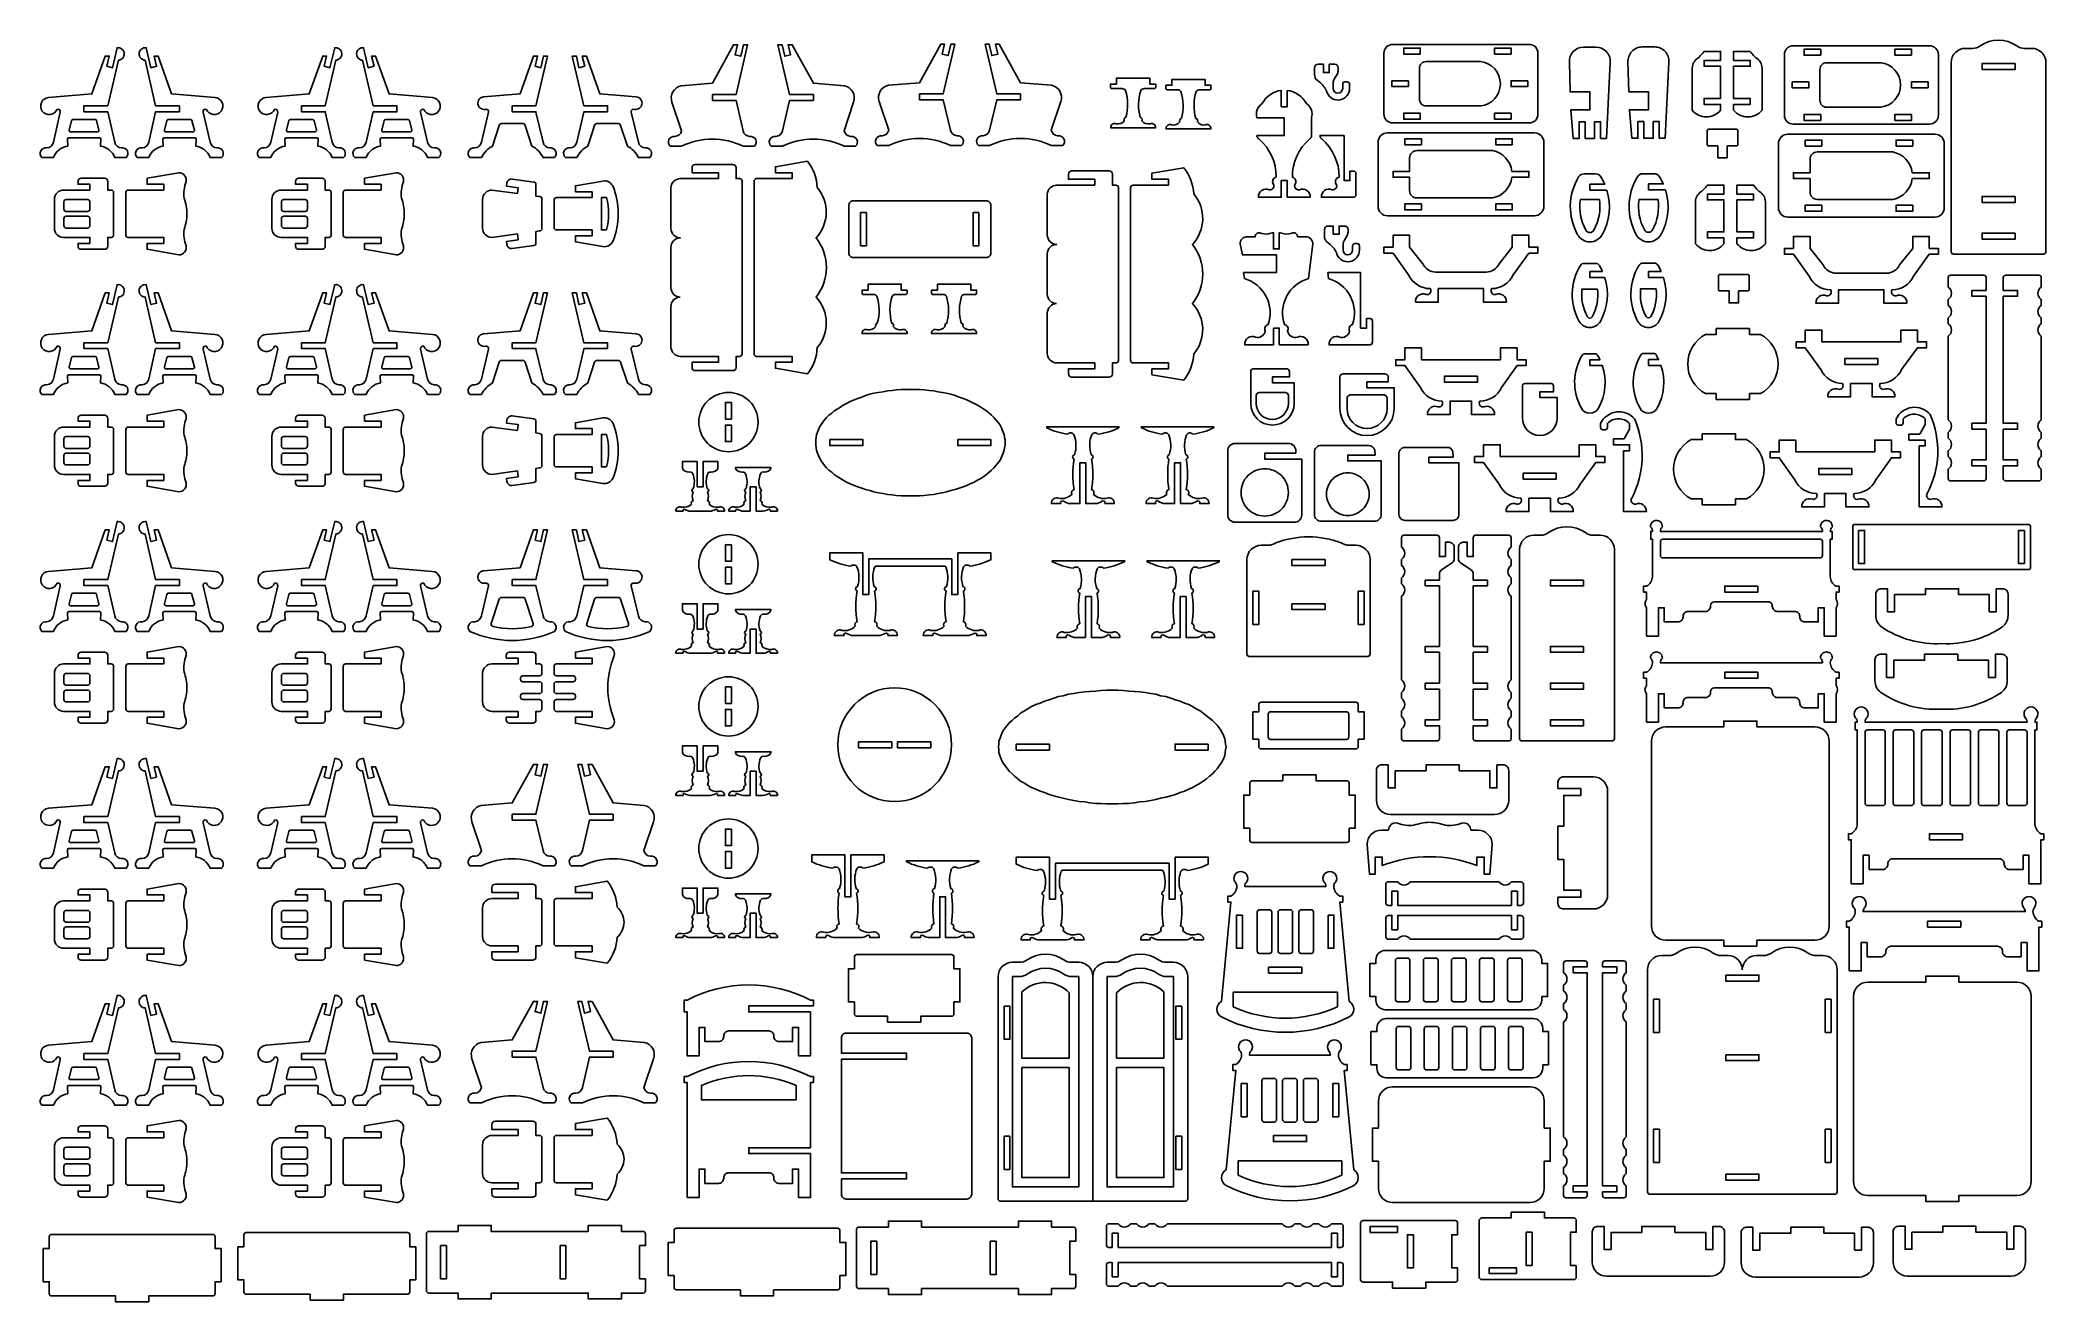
# Model space of a CAD drawing. Extents: x 4321 to 5337, y 1081 to 1720.
import ezdxf

# ---------------------------------------------------------------- set-up
doc = ezdxf.new("R2010")
doc.units = 0
doc.header["$MEASUREMENT"] = 0
doc.layers.add('LAYER1', color=18, linetype='CONTINUOUS')

msp = doc.modelspace()

# ---------------------------------------------------------------- linework, layer by layer
at = {"layer": 'LAYER1'}
for points in [[(4661.6, 1691.4), (4661.6, 1689.9), (4673.6, 1689.9), (4677.1, 1674.5, 0.343544), (4680.5, 1671.7, -0.729626), (4682.9, 1666.7), (4677.1, 1666.7, 0.230289), (4646, 1666.7), (4640.2, 1666.7, -0.729626), (4642.6, 1671.7, 0.343544), (4646, 1674.5), (4641.1, 1689.1, -0.456332), (4645.8, 1697.3), (4661.6, 1698.6), (4672.3, 1718.1), (4674.3, 1718.1), (4673.1, 1713), (4676, 1712.3), (4677.4, 1718.1), (4679.4, 1718.1), (4673.6, 1692.9), (4661.6, 1692.9)], [(4712.7, 1691.4), (4712.7, 1689.9), (4700.7, 1689.9), (4697.1, 1674.5, -0.343544), (4693.7, 1671.7, 0.729626), (4691.3, 1666.7), (4697.1, 1666.7, -0.230289), (4728.3, 1666.7), (4734.1, 1666.7, 0.729626), (4731.7, 1671.7, -0.343544), (4728.3, 1674.5), (4733.1, 1689.1, 0.456332), (4728.4, 1697.3), (4712.7, 1698.6), (4702, 1718.1), (4699.9, 1718.1), (4701.1, 1713), (4698.2, 1712.3), (4696.9, 1718.1), (4694.8, 1718.1), (4700.7, 1692.9), (4712.7, 1692.9)], [(4766.5, 1691.7), (4766.5, 1690.2), (4778.5, 1690.2), (4782.1, 1674.9, 0.343544), (4785.5, 1672, -0.729626), (4787.8, 1667.1), (4782.1, 1667.1, 0.230289), (4750.9, 1667.1), (4745.1, 1667.1, -0.729626), (4747.5, 1672, 0.343544), (4750.9, 1674.9), (4746.1, 1689.4, -0.456332), (4750.7, 1697.6), (4766.5, 1698.9), (4777.2, 1718.4), (4779.2, 1718.4), (4778, 1713.3), (4781, 1712.6), (4782.3, 1718.4), (4784.3, 1718.4), (4778.5, 1693.2), (4766.5, 1693.2)], [(4817.6, 1691.7), (4817.6, 1690.2), (4805.6, 1690.2), (4802, 1674.9, -0.343544), (4798.6, 1672, 0.729626), (4796.3, 1667.1), (4802, 1667.1, -0.230289), (4833.2, 1667.1), (4839, 1667.1, 0.729626), (4836.6, 1672, -0.343544), (4833.2, 1674.9), (4838, 1689.4, 0.456332), (4833.4, 1697.6), (4817.6, 1698.9), (4806.9, 1718.4), (4804.9, 1718.4), (4806.1, 1713.3), (4803.1, 1712.6), (4801.8, 1718.4), (4799.8, 1718.4), (4805.6, 1693.2), (4817.6, 1693.2)], [(5001.7, 1683), (5001.7, 1713.8, -0.414214), (5006.2, 1718.3), (5075.2, 1718.3, -0.414214), (5079.7, 1713.8), (5079.7, 1683, -0.414214), (5075.2, 1678.5), (5006.2, 1678.5, -0.414214)], [(5097.6, 1670.7), (5096.3, 1685.1), (5106, 1685.1), (5106, 1694.2), (5096, 1694.2), (5095.6, 1709.3, -0.431081), (5102.8, 1716.9), (5109.1, 1716.9, -0.431081), (5116.3, 1709.3), (5114.4, 1670.7), (5111.4, 1670.7), (5111.4, 1679.1), (5108.4, 1679.1), (5108.4, 1670.7), (5103.6, 1670.7), (5103.6, 1679.1), (5100.6, 1679.1), (5100.6, 1670.7)], [(5127.3, 1670.8), (5126, 1685.2), (5135.7, 1685.2), (5135.7, 1694.2), (5125.8, 1694.2), (5125.3, 1709.3, -0.431081), (5132.5, 1717), (5138.9, 1717, -0.431081), (5146, 1709.3), (5144.1, 1670.8), (5141.1, 1670.8), (5141.1, 1679.2), (5138.1, 1679.2), (5138.1, 1670.8), (5133.3, 1670.8), (5133.3, 1679.2), (5130.3, 1679.2), (5130.3, 1670.8)], [(5204.5, 1682.4), (5204.5, 1713.1, -0.414214), (5209, 1717.6), (5278, 1717.6, -0.414214), (5282.5, 1713.1), (5282.5, 1682.4, -0.414214), (5278, 1677.9), (5209, 1677.9, -0.414214)], [(5290.2, 1612.1, -0.414214), (5289, 1613.3), (5289, 1709.1, -0.414214), (5296.2, 1716.3), (5299.7, 1716.3, 0.155074), (5303.6, 1717.5, -0.31779), (5322.3, 1717.5, 0.155074), (5326.2, 1716.3), (5329.8, 1716.3, -0.414214), (5337, 1709.1), (5337, 1613.3, -0.414214), (5335.8, 1612.1)], [(4343.3, 1685.7), (4343.3, 1684.2), (4355.3, 1684.2), (4358.9, 1668.8, 0.343544), (4362.3, 1665.9, -0.729626), (4364.7, 1661), (4358.9, 1661, 0.693778), (4358.9, 1661, 0.271498), (4351.6, 1666.8), (4351.8, 1670.3, 0.394231), (4351.1, 1671), (4335.6, 1671, 0.394231), (4334.9, 1670.3), (4335.1, 1666.8, 0.271498), (4327.8, 1661), (4322, 1661, -0.729626), (4324.4, 1665.9, 0.343544), (4327.8, 1668.8), (4331.3, 1684, 0.616854), (4329.7, 1685.4, -0.585378), (4322.2, 1684.5, -0.585378), (4325.3, 1691.4), (4347.3, 1693.2), (4354.1, 1712.4), (4356.1, 1712.4), (4354.9, 1707.2), (4357.8, 1706.5), (4360.1, 1716.6, -0.427759), (4363.7, 1713.7, -0.427759), (4360.7, 1710.3), (4355.3, 1687.2), (4343.3, 1687.2)], [(4391.6, 1685.7), (4391.6, 1684.2), (4379.6, 1684.2), (4376.1, 1668.8, -0.343544), (4372.7, 1665.9, 0.729626), (4370.3, 1661), (4376.1, 1661, -0.693778), (4376.1, 1661, -0.271498), (4383.4, 1666.8), (4383.2, 1670.3, -0.394231), (4383.9, 1671), (4399.4, 1671, -0.394231), (4400.1, 1670.3), (4399.9, 1666.8, -0.271498), (4407.2, 1661), (4413, 1661, 0.729626), (4410.6, 1665.9, -0.343544), (4407.2, 1668.8), (4403.7, 1684, -0.616854), (4405.3, 1685.4, 0.585378), (4412.8, 1684.5, 0.585378), (4409.6, 1691.4), (4387.7, 1693.2), (4380.9, 1712.4), (4378.9, 1712.4), (4380.1, 1707.2), (4377.2, 1706.5), (4374.8, 1716.6, 0.427759), (4371.2, 1713.7, 0.427759), (4374.3, 1710.3), (4379.6, 1687.2), (4391.6, 1687.2)], [(4453.5, 1685.7), (4453.5, 1684.2), (4465.5, 1684.2), (4469, 1668.8, 0.343544), (4472.4, 1665.9, -0.729626), (4474.8, 1661), (4469, 1661, 0.693778), (4469, 1661, 0.271498), (4461.7, 1666.8), (4461.9, 1670.3, 0.394231), (4461.2, 1671), (4445.7, 1671, 0.394231), (4445, 1670.3), (4445.2, 1666.8, 0.271498), (4437.9, 1661), (4432.1, 1661, -0.729626), (4434.5, 1665.9, 0.343544), (4437.9, 1668.8), (4441.4, 1684, 0.616854), (4439.8, 1685.4, -0.585378), (4432.3, 1684.5, -0.585378), (4435.5, 1691.4), (4457.4, 1693.2), (4464.2, 1712.4), (4466.2, 1712.4), (4465, 1707.2), (4467.9, 1706.5), (4470.3, 1716.6, -0.427759), (4473.9, 1713.7, -0.427759), (4470.8, 1710.3), (4465.5, 1687.2), (4453.5, 1687.2)], [(4501.8, 1685.7), (4501.8, 1684.2), (4489.8, 1684.2), (4486.2, 1668.8, -0.343544), (4482.8, 1665.9, 0.729626), (4480.4, 1661), (4486.2, 1661, -0.693778), (4486.2, 1661, -0.271498), (4493.5, 1666.8), (4493.3, 1670.3, -0.394231), (4494, 1671), (4509.5, 1671, -0.394231), (4510.2, 1670.3), (4510, 1666.8, -0.271498), (4517.3, 1661), (4523.1, 1661, 0.729626), (4520.7, 1665.9, -0.343544), (4517.3, 1668.8), (4513.8, 1684, -0.616854), (4515.4, 1685.4, 0.585378), (4522.9, 1684.5, 0.585378), (4519.8, 1691.4), (4497.8, 1693.2), (4491, 1712.4), (4489, 1712.4), (4490.2, 1707.2), (4487.3, 1706.5), (4484.9, 1716.6, 0.427759), (4481.4, 1713.7, 0.427759), (4484.4, 1710.3), (4489.8, 1687.2), (4501.8, 1687.2)], [(4560.2, 1684.2), (4572.2, 1684.2, 0.04526), (4572.2, 1684), (4575.8, 1668.8, 0.343544), (4579.2, 1665.9, -0.729626), (4581.6, 1661), (4575.8, 1661, 0.157681), (4570.2, 1666.8), (4566.8, 1677.3, 0.325785), (4565.7, 1678.2), (4554.7, 1678.2, 0.325785), (4553.6, 1677.3), (4550.2, 1666.8, 0.157681), (4544.6, 1661), (4538.8, 1661, -0.729626), (4541.2, 1665.9, 0.343544), (4544.6, 1668.8), (4548.1, 1684, 0.616854), (4546.6, 1685.4, -0.432644), (4542.8, 1688.1, -0.432644), (4545.7, 1691.7), (4564.2, 1693.2), (4570.9, 1712.4), (4573, 1712.4), (4571.8, 1707.2), (4574.7, 1706.5), (4576, 1712.4), (4578, 1712.4), (4572.2, 1687.2), (4560.2, 1687.2)], [(4608.5, 1684.2), (4596.5, 1684.2, -0.04526), (4596.4, 1684), (4592.9, 1668.8, -0.343544), (4589.5, 1665.9, 0.729626), (4587.1, 1661), (4592.9, 1661, -0.157681), (4598.5, 1666.8), (4601.9, 1677.3, -0.325785), (4603, 1678.2), (4614, 1678.2, -0.325785), (4615.1, 1677.3), (4618.5, 1666.8, -0.157681), (4624.1, 1661), (4629.9, 1661, 0.729626), (4627.5, 1665.9, -0.343544), (4624.1, 1668.8), (4620.5, 1684, -0.616854), (4622.1, 1685.4, 0.432644), (4625.9, 1688.1, 0.432644), (4623, 1691.7), (4604.5, 1693.2), (4597.8, 1712.4), (4595.7, 1712.4), (4596.9, 1707.2), (4594, 1706.5), (4592.7, 1712.4), (4590.6, 1712.4), (4596.5, 1687.2), (4608.5, 1687.2)], [(4972.8, 1694.3), (4972.9, 1693.8, 0.825341), (4984.3, 1696), (4984.3, 1698.1, 0.414214), (4983.1, 1699.3), (4981.9, 1699.3, 0.414214), (4980.8, 1698.1), (4980.8, 1696, -1), (4976, 1696), (4976, 1698.9, -0.131652), (4976.5, 1700.7), (4978.1, 1703.4, 0.131652), (4978.5, 1705.2), (4978.5, 1706.5, 0.414214), (4976.8, 1708.2), (4974, 1708.2), (4974, 1704), (4971, 1704), (4971, 1708.2), (4968.3, 1708.2, 0.414214), (4966.6, 1706.5), (4966.6, 1702.9, 0.220517), (4967.8, 1700.2), (4969.5, 1698.8, -0.122252)], [(5050.7, 1687.1), (5023.1, 1687.1, -0.414214), (5019.7, 1690.5), (5019.7, 1706.3, -0.414214), (5023.1, 1709.6), (5050.7, 1709.6, -0.88519)], [(5157.8, 1705.7), (5157.8, 1684.9, 0.468323), (5172.2, 1684.9), (5172.2, 1687.9), (5163.8, 1687.9), (5163.8, 1690.9), (5172.2, 1690.9), (5172.2, 1707.2), (5163.8, 1707.2), (5163.8, 1710.2), (5172.2, 1710.2), (5172.2, 1714.7), (5163.8, 1714.7, -0.082449), (5160.1, 1710.9, 0.237515)], [(5193.2, 1705.7), (5193.2, 1684.9, -0.468323), (5178.8, 1684.9), (5178.8, 1687.9), (5187.2, 1687.9), (5187.2, 1690.9), (5178.8, 1690.9), (5178.8, 1707.2), (5187.2, 1707.2), (5187.2, 1710.2), (5178.8, 1710.2), (5178.8, 1714.7), (5187.2, 1714.7, 0.082449), (5191, 1710.9, -0.237515)], [(5253.4, 1686.5), (5225.8, 1686.5, -0.414214), (5222.5, 1689.9), (5222.5, 1705.6, -0.414214), (5225.8, 1709), (5253.4, 1709, -0.88519)], [(4874.7, 1676.1), (4886, 1676.1, 0.570657), (4883.3, 1678.1, -0.289506), (4879.1, 1679.6, 0.497317), (4878.3, 1681.4, 0.217136), (4878.3, 1681.4, -0.145354), (4878.5, 1695, -0.281118), (4880.3, 1695.9), (4885.3, 1695.9, 0.414214), (4886.1, 1696.6), (4886.1, 1698.2), (4883.1, 1698.2), (4883.1, 1701.2), (4876.2, 1701.2), (4874.7, 1701.2), (4873.1, 1701.2), (4866.2, 1701.2), (4866.2, 1698.2), (4863.2, 1698.2), (4863.2, 1696.6, 0.414214), (4864, 1695.9), (4869, 1695.9, -0.281118), (4870.8, 1695, -0.145354), (4871, 1681.4, 0.217136), (4871, 1681.4, 0.497317), (4870.2, 1679.6, -0.289506), (4866.1, 1678.1, 0.570657), (4863.3, 1676.1)], [(4902.7, 1675.5), (4891.3, 1675.5, -0.570657), (4894.1, 1677.5, 0.289506), (4898.3, 1679, -0.497317), (4899.1, 1680.8, -0.217136), (4899.1, 1680.8, 0.145354), (4898.9, 1694.4, 0.281118), (4897.1, 1695.3), (4892.1, 1695.3, -0.414214), (4891.3, 1696), (4891.3, 1697.6), (4894.3, 1697.6), (4894.3, 1700.6), (4901.2, 1700.6), (4902.7, 1700.6), (4904.2, 1700.6), (4911.1, 1700.6), (4911.1, 1697.6), (4914.1, 1697.6), (4914.1, 1696, -0.414214), (4913.4, 1695.3), (4908.4, 1695.3, 0.281118), (4906.6, 1694.4, 0.145354), (4906.4, 1680.8, -0.217136), (4906.4, 1680.8, -0.497317), (4907.2, 1679, 0.289506), (4911.3, 1677.5, -0.570657), (4914.1, 1675.5)], [(4952.7, 1695), (4952.7, 1686.7), (4949.7, 1686.7), (4949.7, 1695, 0.24185), (4940, 1688.3, 0.346655), (4937.4, 1681.1), (4951.2, 1681.1), (4951.2, 1672.1), (4937.4, 1672.1, 0.260797), (4938.4, 1670.4, -0.220455), (4947.1, 1651.1, 0.497317), (4945.6, 1647.7, -0.687365), (4943.6, 1644.7, 0.570657), (4938.1, 1640.9), (4949.7, 1640.9), (4949.7, 1649.3), (4951.2, 1649.3), (4952.7, 1649.3), (4952.7, 1640.9), (4964.3, 1640.9, 0.570657), (4958.9, 1644.7, -0.687365), (4956.8, 1647.7, 0.497317), (4955.3, 1651.1, -0.220455), (4964.1, 1670.4, 0.260797), (4965, 1672.1), (4965, 1681.1, 0.346655), (4962.4, 1688.3, 0.24185)], [(4343.3, 1680.3), (4337.7, 1680.3, 0.348878), (4337, 1679.7), (4335.8, 1674.9, 0.482714), (4336.5, 1674), (4350.2, 1674, 0.216532), (4350.7, 1674.2, 0.240993), (4350.9, 1674.9), (4349.7, 1679.7, 0.348878), (4349, 1680.3)], [(4391.6, 1680.3), (4397.3, 1680.3, -0.348878), (4398, 1679.7), (4399.2, 1674.9, -0.482714), (4398.5, 1674), (4384.8, 1674, -0.216532), (4384.3, 1674.2, -0.240993), (4384.1, 1674.9), (4385.3, 1679.7, -0.348878), (4386, 1680.3)], [(4453.5, 1680.3), (4447.8, 1680.3, 0.348878), (4447.1, 1679.7), (4445.9, 1674.9, 0.482714), (4446.6, 1674), (4460.3, 1674, 0.216532), (4460.8, 1674.2, 0.240993), (4461, 1674.9), (4459.8, 1679.7, 0.348878), (4459.1, 1680.3)], [(4501.8, 1680.3), (4507.4, 1680.3, -0.348878), (4508.1, 1679.7), (4509.3, 1674.9, -0.482714), (4508.6, 1674), (4494.9, 1674, -0.216532), (4494.4, 1674.2, -0.240993), (4494.2, 1674.9), (4495.4, 1679.7, -0.348878), (4496.1, 1680.3)], [(4986.3, 1640.9, 0.414214), (4987.5, 1642.1), (4987.5, 1652.9, 0.414214), (4986.3, 1654.1), (4984.5, 1654.1), (4984.5, 1649.3), (4981.5, 1649.3), (4981.5, 1672.1), (4969.3, 1672.1, 0.260797), (4970.2, 1670.4, -0.220455), (4979, 1651.1, 0.497317), (4977.4, 1647.7, -0.687365), (4975.4, 1644.7, 0.570657), (4970, 1640.9)], [(4998.7, 1636.3), (4998.7, 1668.7, -0.414214), (5003.5, 1673.5), (5077.9, 1673.5, -0.414214), (5082.7, 1668.7), (5082.7, 1636.3, -0.414214), (5077.9, 1631.5), (5003.5, 1631.5, -0.414214)], [(5170.8, 1666.9), (5166.1, 1666.9, -0.414214), (5165.4, 1667.6), (5165.4, 1674.6, -0.414214), (5166.1, 1675.3), (5180.3, 1675.3, -0.414214), (5181, 1674.6), (5181, 1667.6, -0.414214), (5180.3, 1666.9), (5175.6, 1666.9), (5175.6, 1660.9), (5170.8, 1660.9)], [(5201.5, 1635.6), (5201.5, 1668, -0.414214), (5206.3, 1672.8), (5280.7, 1672.8, -0.414214), (5285.5, 1668), (5285.5, 1635.6, -0.414214), (5280.7, 1630.8), (5206.3, 1630.8, -0.414214)], [(4645.3, 1590.3, -0.414214), (4640.6, 1595), (4640.6, 1615.5, -0.414214), (4645.3, 1620.3, -0.414214), (4640.6, 1625), (4640.6, 1645.5, -0.414214), (4645.3, 1650.3), (4664.6, 1650.3), (4664.6, 1653.3), (4651.3, 1653.3), (4651.3, 1655.9, -0.414214), (4652.8, 1657.5), (4672, 1657.5, -0.414214), (4673.6, 1655.9), (4673.6, 1650.3), (4675.4, 1650.3, -0.414214), (4676.6, 1649.1), (4676.6, 1561.5, -0.414214), (4675.4, 1560.3), (4673.6, 1560.3), (4673.6, 1554.6, -0.414214), (4672, 1553.1), (4652.8, 1553.1, -0.414214), (4651.3, 1554.6), (4651.3, 1557.3), (4664.6, 1557.3), (4664.6, 1560.3), (4645.3, 1560.3, -0.414214), (4640.6, 1565), (4640.6, 1585.5, -0.414214)], [(4714.7, 1645.8, 0.157436), (4709.7, 1659.1), (4693.5, 1656.3), (4693.5, 1653.3), (4701.9, 1653.3), (4701.9, 1650.3), (4683.9, 1650.3, 0.414214), (4682.7, 1649.1), (4682.7, 1638.3), (4682.7, 1561.5, 0.414214), (4683.9, 1560.3), (4701.9, 1560.3), (4701.9, 1557.3), (4693.5, 1557.3), (4693.5, 1554.3), (4709.7, 1551.4, 0.157436), (4714.7, 1564.7, 0.379394), (4714.1, 1590.3, 0.346118), (4714.1, 1620.3, 0.379394)], [(5066.5, 1654), (5075.1, 1654), (5075.1, 1651), (5066.5, 1651, -0.326135), (5056.7, 1640.5), (5018.3, 1640.5, -0.414214), (5014.7, 1644.1), (5014.7, 1651), (5006.3, 1651), (5006.3, 1654), (5014.7, 1654), (5014.7, 1660.9, -0.414214), (5018.3, 1664.5), (5056.7, 1664.5, -0.326135)], [(5269.3, 1653.3), (5277.9, 1653.3), (5277.9, 1650.3), (5269.3, 1650.3, -0.326135), (5259.4, 1639.8), (5221.1, 1639.8, -0.414214), (5217.5, 1643.4), (5217.5, 1650.3), (5209.1, 1650.3), (5209.1, 1653.3), (5217.5, 1653.3), (5217.5, 1660.2, -0.414214), (5221.1, 1663.8), (5259.4, 1663.8, -0.326135)], [(4333, 1644.5), (4346.3, 1644.5), (4346.3, 1647.5), (4340.3, 1647.5), (4340.3, 1648.9, -0.414214), (4341.9, 1650.5), (4353.8, 1650.5, -0.414214), (4355.3, 1648.9), (4355.3, 1644.5), (4357.1, 1644.5, -0.414214), (4358.3, 1643.3), (4358.3, 1621.7, -0.414214), (4357.1, 1620.5), (4355.3, 1620.5), (4355.3, 1616.1, -0.414214), (4353.8, 1614.5), (4341.9, 1614.5, -0.414214), (4340.3, 1616.1), (4340.3, 1617.5), (4346.3, 1617.5), (4346.3, 1620.5), (4333, 1620.5, -0.414214), (4328.3, 1625.2), (4328.3, 1639.8, -0.414214)], [(4364.5, 1632.5), (4364.5, 1643.3, -0.414214), (4365.7, 1644.5), (4383.7, 1644.5), (4383.7, 1647.5), (4375.3, 1647.5), (4375.3, 1650.5), (4391.4, 1653.3, -0.480696), (4395, 1648.8, 0.114725), (4394, 1640.4, -0.088383), (4395.4, 1632.5, -0.088383), (4394, 1624.6, 0.114725), (4395, 1616.2, -0.480696), (4391.4, 1611.7), (4375.3, 1614.5), (4375.3, 1617.5), (4383.7, 1617.5), (4383.7, 1620.5), (4365.7, 1620.5, -0.414214), (4364.5, 1621.7)], [(4443.2, 1644.5), (4456.5, 1644.5), (4456.5, 1647.5), (4450.5, 1647.5), (4450.5, 1648.9, -0.414214), (4452, 1650.5), (4463.9, 1650.5, -0.414214), (4465.5, 1648.9), (4465.5, 1644.5), (4467.3, 1644.5, -0.414214), (4468.5, 1643.3), (4468.5, 1621.7, -0.414214), (4467.3, 1620.5), (4465.5, 1620.5), (4465.5, 1616.1, -0.414214), (4463.9, 1614.5), (4452, 1614.5, -0.414214), (4450.5, 1616.1), (4450.5, 1617.5), (4456.5, 1617.5), (4456.5, 1620.5), (4443.2, 1620.5, -0.414214), (4438.5, 1625.2), (4438.5, 1639.8, -0.414214)], [(4474.6, 1632.5), (4474.6, 1643.3, -0.414214), (4475.8, 1644.5), (4493.8, 1644.5), (4493.8, 1647.5), (4485.4, 1647.5), (4485.4, 1650.5), (4501.5, 1653.3, -0.480696), (4505.1, 1648.8, 0.114725), (4504.1, 1640.4, -0.088383), (4505.5, 1632.5, -0.088383), (4504.1, 1624.6, 0.114725), (4505.1, 1616.2, -0.480696), (4501.5, 1611.7), (4485.4, 1614.5), (4485.4, 1617.5), (4493.8, 1617.5), (4493.8, 1620.5), (4475.8, 1620.5, -0.414214), (4474.6, 1621.7)], [(4575.2, 1632.5), (4575.2, 1640, 0.414214), (4574, 1641.2), (4572.2, 1641.5), (4572.2, 1647.4, 0.375308), (4571.2, 1648.6), (4560.2, 1650.1, 0.414214), (4557.5, 1648.1), (4557.3, 1646.5), (4563.2, 1645.7), (4562.8, 1642.8), (4549.9, 1644.5, 0.414214), (4545.2, 1639.8), (4545.2, 1632.5), (4545.2, 1625.2, 0.414214), (4549.9, 1620.5), (4562.8, 1622.3), (4563.2, 1619.3), (4557.3, 1618.5), (4557.5, 1616.9, 0.414214), (4560.2, 1614.9), (4571.2, 1616.4, 0.375308), (4572.2, 1617.6), (4572.2, 1623.5), (4574, 1623.8, 0.414214), (4575.2, 1625)], [(4613.9, 1632.5, -0.101097), (4611.1, 1618.4, -0.327051), (4606.1, 1615.9), (4592.2, 1618.3), (4592.2, 1621.3), (4600.6, 1621.3), (4600.6, 1624.3), (4582.6, 1624.3, -0.414214), (4581.4, 1625.5), (4581.4, 1632.5), (4581.4, 1639.5, -0.414214), (4582.6, 1640.7), (4600.6, 1640.7), (4600.6, 1643.7), (4592.2, 1643.7), (4592.2, 1646.7), (4606.1, 1649.1, -0.327051), (4611.1, 1646.6, -0.101097)], [(4835.9, 1587, -0.414214), (4831.2, 1591.7), (4831.2, 1612.3, -0.414214), (4835.9, 1617, -0.414214), (4831.2, 1621.7), (4831.2, 1642.3, -0.414214), (4835.9, 1647), (4855.2, 1647), (4855.2, 1650), (4841.9, 1650), (4841.9, 1652.6, -0.414214), (4843.5, 1654.2), (4862.6, 1654.2, -0.414214), (4864.2, 1652.6), (4864.2, 1647), (4866, 1647, -0.414214), (4867.2, 1645.8), (4867.2, 1558.2, -0.414214), (4866, 1557), (4864.2, 1557), (4864.2, 1551.4, -0.414214), (4862.6, 1549.8), (4843.5, 1549.8, -0.414214), (4841.9, 1551.4), (4841.9, 1554), (4855.2, 1554), (4855.2, 1557), (4835.9, 1557, -0.414214), (4831.2, 1561.7), (4831.2, 1582.3, -0.414214)], [(4905.4, 1642.6, 0.157436), (4900.3, 1655.8), (4884.2, 1653), (4884.2, 1650), (4892.6, 1650), (4892.6, 1647), (4874.6, 1647, 0.414214), (4873.4, 1645.8), (4873.4, 1635), (4873.4, 1558.2, 0.414214), (4874.6, 1557), (4892.6, 1557), (4892.6, 1554), (4884.2, 1554), (4884.2, 1551), (4900.3, 1548.2, 0.157436), (4905.4, 1561.5, 0.379394), (4904.7, 1587, 0.346118), (4904.7, 1617, 0.379394)], [(5114.6, 1644.5), (5106, 1644.5), (5106, 1647.5), (5113.5, 1647.5, 0.035368), (5111.6, 1651.2, 0.261699), (5108.8, 1652.7), (5103.1, 1652.7, 0.261699), (5100.3, 1651.2, 0.2701), (5099.8, 1621.9, 0.587624), (5112.2, 1621.9, 0.203772)], [(5144.3, 1644.6), (5135.7, 1644.6), (5135.7, 1647.6), (5143.2, 1647.6, 0.035368), (5141.3, 1651.2, 0.261699), (5138.6, 1652.8), (5132.8, 1652.8, 0.261699), (5130.1, 1651.2, 0.2701), (5129.5, 1621.9, 0.587624), (5141.9, 1621.9, 0.203772)], [(5159.5, 1638), (5159.5, 1617.3, 0.468323), (5173.9, 1617.3), (5173.9, 1620.3), (5165.5, 1620.3), (5165.5, 1623.3), (5173.9, 1623.3), (5173.9, 1639.5), (5165.5, 1639.5), (5165.5, 1642.5), (5173.9, 1642.5), (5173.9, 1647), (5165.5, 1647, -0.082449), (5161.7, 1643.2, 0.237515)], [(5194.9, 1638), (5194.9, 1617.3, -0.468323), (5180.5, 1617.3), (5180.5, 1620.3), (5188.9, 1620.3), (5188.9, 1623.3), (5180.5, 1623.3), (5180.5, 1639.5), (5188.9, 1639.5), (5188.9, 1642.5), (5180.5, 1642.5), (5180.5, 1647), (5188.9, 1647, 0.082449), (5192.6, 1643.2, -0.237515)], [(4346.3, 1638.5), (4346.3, 1634.9, -0.414214), (4345.1, 1633.7), (4334.3, 1633.7, -0.414214), (4333.1, 1634.9), (4333.1, 1638.5, -0.414214), (4334.3, 1639.7), (4345.1, 1639.7, -0.414214)], [(4456.5, 1638.5), (4456.5, 1634.9, -0.414214), (4455.3, 1633.7), (4444.5, 1633.7, -0.414214), (4443.3, 1634.9), (4443.3, 1638.5, -0.414214), (4444.5, 1639.7), (4455.3, 1639.7, -0.414214)], [(4608, 1624.3, 0.124363), (4608, 1640.7), (4605.4, 1640.7), (4605.4, 1624.3)], [(4733, 1639.1), (4800.2, 1639.1, -0.414214), (4802.6, 1636.7), (4802.6, 1612.7, -0.414214), (4800.2, 1610.3), (4733, 1610.3, -0.414214), (4730.6, 1612.7), (4730.6, 1636.7, -0.414214)], [(5110.8, 1639.7), (5101.2, 1639.7, 0.166664), (5104, 1624.2, 0.587624), (5108, 1624.2, 0.166664)], [(5140.5, 1639.8), (5130.9, 1639.8, 0.166664), (5133.7, 1624.3, 0.587624), (5137.7, 1624.3, 0.166664)], [(4346.3, 1630.1), (4346.3, 1626.5, -0.414214), (4345.1, 1625.3), (4334.3, 1625.3, -0.414214), (4333.1, 1626.5), (4333.1, 1630.1, -0.414214), (4334.3, 1631.3), (4345.1, 1631.3, -0.414214)], [(4456.5, 1630.1), (4456.5, 1626.5, -0.414214), (4455.3, 1625.3), (4444.5, 1625.3, -0.414214), (4443.3, 1626.5), (4443.3, 1630.1, -0.414214), (4444.5, 1631.3), (4455.3, 1631.3, -0.414214)], [(4977.8, 1612.4), (4977.9, 1611.9, 0.825341), (4989.3, 1614.1), (4989.3, 1616.2, 0.414214), (4988.1, 1617.4), (4986.9, 1617.4, 0.414214), (4985.8, 1616.2), (4985.8, 1614.1, -1), (4981, 1614.1), (4981, 1617.1, -0.131652), (4981.5, 1618.8), (4983.1, 1621.5, 0.131652), (4983.5, 1623.3), (4983.5, 1624.6, 0.414214), (4981.8, 1626.3), (4979, 1626.3), (4979, 1622.1), (4976, 1622.1), (4976, 1626.3), (4973.3, 1626.3, 0.414214), (4971.6, 1624.6), (4971.6, 1621, 0.220517), (4972.8, 1618.3), (4974.5, 1616.9, -0.122252)], [(4945.7, 1574.6), (4948.7, 1574.6), (4948.7, 1566.2), (4963.3, 1566.2, 0.570657), (4957.9, 1570, -0.424269), (4952.9, 1573, 0.497317), (4951.3, 1576.4, -0.429094), (4963.5, 1599.7), (4965.7, 1617.2), (4965.7, 1617.2, 0.414214), (4962, 1620.9), (4957.9, 1620.9, 0.480696), (4955.6, 1622.8, -0.114725), (4951.3, 1622.3, 0.056195), (4948.7, 1622.9), (4948.7, 1614.7), (4945.7, 1614.7), (4945.7, 1622.9, 0.056195), (4943.2, 1622.3, -0.114725), (4938.8, 1622.8, 0.480696), (4936.5, 1620.9), (4932.5, 1620.9, 0.414214), (4928.8, 1617.2), (4928.8, 1617.2), (4930, 1611.7), (4947.2, 1611.7), (4947.2, 1602.7), (4947.2, 1602.7), (4944.3, 1602.7), (4930.6, 1602.7), (4931, 1599.7, -0.429094), (4943.1, 1576.4, 0.497317), (4941.6, 1573, -0.424269), (4936.6, 1570, 0.570657), (4931.2, 1566.2), (4945.7, 1566.2)], [(5034.7, 1594.6), (5029.2, 1594.6), (5029.2, 1587.8), (5017.7, 1587.8, -0.570657), (5023.1, 1591.6, 0.687365), (5025.1, 1594.6, -0.291722), (5014.2, 1601.6), (5006.3, 1612.6), (5001.7, 1612.6), (5001.7, 1615.6), (5006.3, 1615.6), (5006.3, 1621.6), (5014.7, 1621.6), (5014.7, 1615.6), (5021.4, 1607.2, 0.291722), (5027.9, 1603), (5034.7, 1603), (5053.4, 1603, 0.291722), (5060, 1607.2), (5066.7, 1615.6), (5066.7, 1621.6), (5075.1, 1621.6), (5075.1, 1615.6), (5079.7, 1615.6), (5079.7, 1612.6), (5075.1, 1612.6), (5067.2, 1601.6, -0.291722), (5056.3, 1594.6, 0.687365), (5058.3, 1591.6, -0.570657), (5063.7, 1587.8), (5052.1, 1587.8), (5052.1, 1594.6)], [(5237.5, 1594), (5232, 1594), (5232, 1587.2), (5220.5, 1587.2, -0.570657), (5225.9, 1591, 0.687365), (5227.9, 1594, -0.291722), (5217, 1600.9), (5209.1, 1612), (5204.5, 1612), (5204.5, 1615), (5209.1, 1615), (5209.1, 1621), (5217.5, 1621), (5217.5, 1615), (5224.2, 1606.6, 0.291722), (5230.7, 1602.4), (5237.5, 1602.4), (5256.2, 1602.4, 0.291722), (5262.8, 1606.6), (5269.5, 1615), (5269.5, 1621), (5277.9, 1621), (5277.9, 1615), (5282.5, 1615), (5282.5, 1612), (5277.9, 1612), (5269.9, 1600.9, -0.291722), (5259.1, 1594, 0.687365), (5261.1, 1591, -0.570657), (5266.5, 1587.2), (5254.9, 1587.2), (5254.9, 1594)], [(5112.4, 1603.2, 0.031694), (5110.8, 1606.3, 0.261699), (5108.8, 1607.4), (5103.1, 1607.4, 0.261699), (5101.2, 1606.3, 0.2701), (5100.6, 1578, 0.587624), (5111.3, 1578, 0.206482), (5113.6, 1600.2), (5106, 1600.2), (5106, 1603.2)], [(5142.1, 1603.2, 0.031694), (5140.5, 1606.4, 0.261699), (5138.6, 1607.5), (5132.8, 1607.5, 0.261699), (5130.9, 1606.4, 0.2701), (5130.3, 1578, 0.587624), (5141, 1578, 0.206482), (5143.3, 1600.2), (5135.7, 1600.2), (5135.7, 1603.2)], [(4343.3, 1565.7), (4343.3, 1564.2), (4355.3, 1564.2), (4358.9, 1548.8, 0.343544), (4362.3, 1545.9, -0.729626), (4364.7, 1541), (4358.9, 1541, 0.693778), (4358.9, 1541, 0.271498), (4351.6, 1546.8), (4351.8, 1550.3, 0.394231), (4351.1, 1551), (4335.6, 1551, 0.394231), (4334.9, 1550.3), (4335.1, 1546.8, 0.271498), (4327.8, 1541), (4322, 1541, -0.729626), (4324.4, 1545.9, 0.343544), (4327.8, 1548.8), (4331.3, 1564, 0.616854), (4329.7, 1565.4, -0.585378), (4322.2, 1564.5, -0.585378), (4325.3, 1571.4), (4347.3, 1573.2), (4354.1, 1592.4), (4356.1, 1592.4), (4354.9, 1587.2), (4357.8, 1586.5), (4360.1, 1596.6, -0.427759), (4363.7, 1593.7, -0.427759), (4360.7, 1590.3), (4355.3, 1567.2), (4343.3, 1567.2)], [(4391.6, 1565.7), (4391.6, 1564.2), (4379.6, 1564.2), (4376.1, 1548.8, -0.343544), (4372.7, 1545.9, 0.729626), (4370.3, 1541), (4376.1, 1541, -0.693778), (4376.1, 1541, -0.271498), (4383.4, 1546.8), (4383.2, 1550.3, -0.394231), (4383.9, 1551), (4399.4, 1551, -0.394231), (4400.1, 1550.3), (4399.9, 1546.8, -0.271498), (4407.2, 1541), (4413, 1541, 0.729626), (4410.6, 1545.9, -0.343544), (4407.2, 1548.8), (4403.7, 1564, -0.616854), (4405.3, 1565.4, 0.585378), (4412.8, 1564.5, 0.585378), (4409.6, 1571.4), (4387.7, 1573.2), (4380.9, 1592.4), (4378.9, 1592.4), (4380.1, 1587.2), (4377.2, 1586.5), (4374.8, 1596.6, 0.427759), (4371.2, 1593.7, 0.427759), (4374.3, 1590.3), (4379.6, 1567.2), (4391.6, 1567.2)], [(4453.5, 1565.7), (4453.5, 1564.2), (4465.5, 1564.2), (4469, 1548.8, 0.343544), (4472.4, 1545.9, -0.729626), (4474.8, 1541), (4469, 1541, 0.693778), (4469, 1541, 0.271498), (4461.7, 1546.8), (4461.9, 1550.3, 0.394231), (4461.2, 1551), (4445.7, 1551, 0.394231), (4445, 1550.3), (4445.2, 1546.8, 0.271498), (4437.9, 1541), (4432.1, 1541, -0.729626), (4434.5, 1545.9, 0.343544), (4437.9, 1548.8), (4441.4, 1564, 0.616854), (4439.8, 1565.4, -0.585378), (4432.3, 1564.5, -0.585378), (4435.5, 1571.4), (4457.4, 1573.2), (4464.2, 1592.4), (4466.2, 1592.4), (4465, 1587.2), (4467.9, 1586.5), (4470.3, 1596.6, -0.427759), (4473.9, 1593.7, -0.427759), (4470.8, 1590.3), (4465.5, 1567.2), (4453.5, 1567.2)], [(4501.8, 1565.7), (4501.8, 1564.2), (4489.8, 1564.2), (4486.2, 1548.8, -0.343544), (4482.8, 1545.9, 0.729626), (4480.4, 1541), (4486.2, 1541, -0.693778), (4486.2, 1541, -0.271498), (4493.5, 1546.8), (4493.3, 1550.3, -0.394231), (4494, 1551), (4509.5, 1551, -0.394231), (4510.2, 1550.3), (4510, 1546.8, -0.271498), (4517.3, 1541), (4523.1, 1541, 0.729626), (4520.7, 1545.9, -0.343544), (4517.3, 1548.8), (4513.8, 1564, -0.616854), (4515.4, 1565.4, 0.585378), (4522.9, 1564.5, 0.585378), (4519.8, 1571.4), (4497.8, 1573.2), (4491, 1592.4), (4489, 1592.4), (4490.2, 1587.2), (4487.3, 1586.5), (4484.9, 1596.6, 0.427759), (4481.4, 1593.7, 0.427759), (4484.4, 1590.3), (4489.8, 1567.2), (4501.8, 1567.2)], [(4748.8, 1571.8), (4760.2, 1571.8, 0.570657), (4757.4, 1573.8, -0.289506), (4753.2, 1575.4, 0.497317), (4752.4, 1577.1, 0.217136), (4752.4, 1577.1, -0.145354), (4752.6, 1590.8, -0.281118), (4754.4, 1591.6), (4759.4, 1591.6, 0.414214), (4760.2, 1592.4), (4760.2, 1593.9), (4757.2, 1593.9), (4757.2, 1596.9), (4750.3, 1596.9), (4748.8, 1596.9), (4747.3, 1596.9), (4740.4, 1596.9), (4740.4, 1593.9), (4737.4, 1593.9), (4737.4, 1592.4, 0.414214), (4738.1, 1591.6), (4743.1, 1591.6, -0.281118), (4744.9, 1590.8, -0.145354), (4745.1, 1577.1, 0.217136), (4745.1, 1577.1, 0.497317), (4744.3, 1575.4, -0.289506), (4740.2, 1573.8, 0.570657), (4737.4, 1571.8)], [(4784, 1571.8), (4795.4, 1571.8, 0.570657), (4792.6, 1573.8, -0.289506), (4788.4, 1575.4, 0.497317), (4787.6, 1577.1, 0.217136), (4787.6, 1577.1, -0.145354), (4787.8, 1590.8, -0.281118), (4789.6, 1591.6), (4794.7, 1591.6, 0.414214), (4795.4, 1592.4), (4795.4, 1593.9), (4792.4, 1593.9), (4792.4, 1596.9), (4785.5, 1596.9), (4784, 1596.9), (4782.5, 1596.9), (4775.6, 1596.9), (4775.6, 1593.9), (4772.6, 1593.9), (4772.6, 1592.4, 0.414214), (4773.3, 1591.6), (4778.4, 1591.6, -0.281118), (4780.1, 1590.8, -0.145354), (4780.3, 1577.1, 0.217136), (4780.3, 1577.1, 0.497317), (4779.5, 1575.4, -0.289506), (4775.4, 1573.8, 0.570657), (4772.6, 1571.8)], [(4994.7, 1579.4), (4992.9, 1579.4), (4992.9, 1574.6), (4989.9, 1574.6), (4989.9, 1602.7), (4989.9, 1602.7), (4989.9, 1602.7), (4973.3, 1602.7), (4973.6, 1599.7, -0.429094), (4985.8, 1576.4, 0.497317), (4984.3, 1573, -0.424269), (4979.3, 1570, 0.570657), (4973.9, 1566.2), (4994.7, 1566.2, 0.414214), (4995.9, 1567.4), (4995.9, 1578.2, 0.414214)], [(5176.5, 1593.4), (5171.8, 1593.4, -0.414214), (5171.1, 1594.2), (5171.1, 1601.1, -0.414214), (5171.8, 1601.8), (5186, 1601.8, -0.414214), (5186.7, 1601.1), (5186.7, 1594.2, -0.414214), (5186, 1593.4), (5181.3, 1593.4), (5181.3, 1587.4), (5176.5, 1587.4)], [(5287.5, 1548), (5287.5, 1570.5, 0.531486), (5287.5, 1576.8), (5287.5, 1579.8, 0.531486), (5287.5, 1586.1), (5287.5, 1589.1, 0.531486), (5287.5, 1595.4), (5287.5, 1600.2, -0.414214), (5288.7, 1601.4), (5305.5, 1601.4, -0.414214), (5306.7, 1600.2), (5306.7, 1593.7), (5299.5, 1593.7), (5299.5, 1590.7), (5306.7, 1590.7), (5306.7, 1526.4), (5299.5, 1526.4), (5299.5, 1523.4), (5306.7, 1523.4), (5306.7, 1507.8), (5299.5, 1507.8), (5299.5, 1504.8), (5306.7, 1504.8), (5306.7, 1498.4, -0.414214), (5305.5, 1497.2), (5288.7, 1497.2, -0.414214), (5287.5, 1498.4), (5287.5, 1503.2, 0.531486), (5287.5, 1509.5), (5287.5, 1512.5, 0.531486), (5287.5, 1518.8), (5287.5, 1521.8, 0.531486), (5287.5, 1528.1), (5287.5, 1545)], [(5334.6, 1548), (5334.6, 1570.5, -0.531486), (5334.6, 1576.8), (5334.6, 1579.8, -0.531486), (5334.6, 1586.1), (5334.6, 1589.1, -0.531486), (5334.6, 1595.4), (5334.6, 1600.2, 0.414214), (5333.4, 1601.4), (5316.6, 1601.4, 0.414214), (5315.4, 1600.2), (5315.4, 1593.7), (5322.6, 1593.7), (5322.6, 1590.7), (5315.4, 1590.7), (5315.4, 1526.4), (5322.6, 1526.4), (5322.6, 1523.4), (5315.4, 1523.4), (5315.4, 1507.8), (5322.6, 1507.8), (5322.6, 1504.8), (5315.4, 1504.8), (5315.4, 1498.4, 0.414214), (5316.6, 1497.2), (5333.4, 1497.2, 0.414214), (5334.6, 1498.4), (5334.6, 1503.2, -0.531486), (5334.6, 1509.5), (5334.6, 1512.5, -0.531486), (5334.6, 1518.8), (5334.6, 1521.8, -0.531486), (5334.6, 1528.1), (5334.6, 1545)], [(4560.2, 1564.2), (4572.2, 1564.2, 0.04526), (4572.2, 1564), (4575.8, 1548.8, 0.343544), (4579.2, 1545.9, -0.729626), (4581.6, 1541), (4575.8, 1541, 0.157681), (4570.2, 1546.8), (4566.8, 1557.3, 0.325785), (4565.7, 1558.2), (4554.7, 1558.2, 0.325785), (4553.6, 1557.3), (4550.2, 1546.8, 0.157681), (4544.6, 1541), (4538.8, 1541, -0.729626), (4541.2, 1545.9, 0.343544), (4544.6, 1548.8), (4548.1, 1564, 0.616854), (4546.6, 1565.4, -0.432644), (4542.8, 1568.1, -0.432644), (4545.7, 1571.7), (4564.2, 1573.2), (4570.9, 1592.4), (4573, 1592.4), (4571.8, 1587.2), (4574.7, 1586.5), (4576, 1592.4), (4578, 1592.4), (4572.2, 1567.2), (4560.2, 1567.2)], [(4608.5, 1564.2), (4596.5, 1564.2, -0.04526), (4596.4, 1564), (4592.9, 1548.8, -0.343544), (4589.5, 1545.9, 0.729626), (4587.1, 1541), (4592.9, 1541, -0.157681), (4598.5, 1546.8), (4601.9, 1557.3, -0.325785), (4603, 1558.2), (4614, 1558.2, -0.325785), (4615.1, 1557.3), (4618.5, 1546.8, -0.157681), (4624.1, 1541), (4629.9, 1541, 0.729626), (4627.5, 1545.9, -0.343544), (4624.1, 1548.8), (4620.5, 1564, -0.616854), (4622.1, 1565.4, 0.432644), (4625.9, 1568.1, 0.432644), (4623, 1571.7), (4604.5, 1573.2), (4597.8, 1592.4), (4595.7, 1592.4), (4596.9, 1587.2), (4594, 1586.5), (4592.7, 1592.4), (4590.6, 1592.4), (4596.5, 1567.2), (4608.5, 1567.2)], [(5109.9, 1594.4), (5102, 1594.4, 0.15764), (5104.8, 1580.3, 0.587624), (5107.1, 1580.3, 0.15764)], [(5139.6, 1594.5), (5131.7, 1594.5, 0.15764), (5134.5, 1580.4, 0.587624), (5136.8, 1580.4, 0.15764)], [(5020.7, 1558.6), (5060.7, 1558.6), (5060.7, 1564.6), (5069.1, 1564.6), (5069.1, 1558.6), (5073.7, 1558.6), (5073.7, 1555.6), (5069.1, 1555.6), (5061.2, 1544.6, -0.291722), (5050.3, 1537.6, 0.687365), (5052.3, 1534.7, -0.570657), (5057.7, 1530.8), (5046.1, 1530.8), (5046.1, 1537.6), (5035.2, 1537.6), (5035.2, 1530.8), (5023.7, 1530.8, -0.570657), (5029.1, 1534.7, 0.687365), (5031.1, 1537.6, -0.291722), (5020.2, 1544.6), (5012.3, 1555.6), (5007.7, 1555.6), (5007.7, 1558.6), (5012.3, 1558.6), (5012.3, 1564.6), (5020.7, 1564.6)], [(5170, 1541.4), (5170, 1538.4), (5186.8, 1538.4), (5186.8, 1541.4), (5192.4, 1541.4, 0.59581), (5192.4, 1571.4), (5186.8, 1571.4), (5186.8, 1574.4), (5170, 1574.4), (5170, 1571.4), (5164.5, 1571.4, 0.59581), (5164.5, 1541.4)], [(5223.5, 1567.6), (5263.5, 1567.6), (5263.5, 1573.6), (5271.9, 1573.6), (5271.9, 1567.6), (5276.5, 1567.6), (5276.5, 1564.6), (5271.9, 1564.6), (5263.9, 1553.6, -0.291722), (5253.1, 1546.6, 0.687365), (5255.1, 1543.6, -0.570657), (5260.5, 1539.8), (5248.9, 1539.8), (5248.9, 1546.6), (5238, 1546.6), (5238, 1539.8), (5226.5, 1539.8, -0.570657), (5231.9, 1543.6, 0.687365), (5233.9, 1546.6, -0.291722), (5223, 1553.6), (5215.1, 1564.6), (5210.5, 1564.6), (5210.5, 1567.6), (5215.1, 1567.6), (5215.1, 1573.6), (5223.5, 1573.6)], [(4343.3, 1560.3), (4337.7, 1560.3, 0.348878), (4337, 1559.7), (4335.8, 1554.9, 0.482714), (4336.5, 1554), (4350.2, 1554, 0.216532), (4350.7, 1554.2, 0.240993), (4350.9, 1554.9), (4349.7, 1559.7, 0.348878), (4349, 1560.3)], [(4391.6, 1560.3), (4397.3, 1560.3, -0.348878), (4398, 1559.7), (4399.2, 1554.9, -0.482714), (4398.5, 1554), (4384.8, 1554, -0.216532), (4384.3, 1554.2, -0.240993), (4384.1, 1554.9), (4385.3, 1559.7, -0.348878), (4386, 1560.3)], [(4453.5, 1560.3), (4447.8, 1560.3, 0.348878), (4447.1, 1559.7), (4445.9, 1554.9, 0.482714), (4446.6, 1554), (4460.3, 1554, 0.216532), (4460.8, 1554.2, 0.240993), (4461, 1554.9), (4459.8, 1559.7, 0.348878), (4459.1, 1560.3)], [(4501.8, 1560.3), (4507.4, 1560.3, -0.348878), (4508.1, 1559.7), (4509.3, 1554.9, -0.482714), (4508.6, 1554), (4494.9, 1554, -0.216532), (4494.4, 1554.2, -0.240993), (4494.2, 1554.9), (4495.4, 1559.7, -0.348878), (4496.1, 1560.3)], [(5110.1, 1560.5, 0.014243), (5109.7, 1561.1, 0.261699), (5108.8, 1561.6), (5103.1, 1561.6, 0.261699), (5102.2, 1561.1, 0.2701), (5101.7, 1534, 0.587624), (5110.3, 1534, 0.21016), (5112.3, 1555.6), (5106, 1555.6), (5106, 1558.6), (5111.1, 1558.6, 0.026696)], [(5139.8, 1560.5, 0.014243), (5139.5, 1561.2, 0.261699), (5138.6, 1561.7), (5132.8, 1561.7, 0.261699), (5131.9, 1561.2, 0.2701), (5131.4, 1534, 0.587624), (5140, 1534, 0.21016), (5142, 1555.7), (5135.7, 1555.7), (5135.7, 1558.7), (5140.8, 1558.7, 0.026696)], [(4953.8, 1552.6, 0.414214), (4952.4, 1554), (4935.5, 1554, 0.414214), (4934.2, 1552.6), (4934.2, 1536.5, 1), (4956.2, 1536.5), (4956.2, 1546.9), (4945.2, 1546.9), (4945.2, 1549.9), (4953.8, 1549.9)], [(5003.9, 1549.7, 0.414214), (5002.2, 1551.4), (4981.1, 1551.4, 0.414214), (4979.4, 1549.7), (4979.4, 1533.9, 1), (5006.9, 1533.9), (5006.9, 1544.4), (4993.1, 1544.4), (4993.1, 1547.4), (5003.9, 1547.4)], [(5087.5, 1545.4, 0.414214), (5086.4, 1546.5), (5073, 1546.5, 0.414214), (5071.8, 1545.4), (5071.8, 1529, 1), (5089.5, 1529), (5089.5, 1539.4), (5080.7, 1539.4), (5080.7, 1542.4), (5087.5, 1542.4)], [(4669.7, 1542, 0.414214), (4654.7, 1527, 0.414214), (4669.7, 1512, 0.414214), (4684.7, 1527, 0.414214)], [(4951.8, 1542), (4938.6, 1542, 0.414214), (4937, 1540.4), (4937, 1536.5, 1), (4953.3, 1536.5), (4953.3, 1540.4, 0.414214)], [(5001.4, 1540.8), (4984.9, 1540.8, 0.414214), (4983, 1538.9), (4983, 1533.9, 1), (5003.3, 1533.9), (5003.3, 1538.9, 0.414214)], [(5273.1, 1520.9, -0.029821), (5273.3, 1521.2), (5275.8, 1525.7, 0.121687), (5275.8, 1525.7), (5275.8, 1528.6, 0.427031), (5264.6, 1528.6), (5264.6, 1526.6, -0.414214), (5263.4, 1525.4), (5262.2, 1525.4, -0.414214), (5261.1, 1526.6), (5261.1, 1528.6, -0.545644), (5278.4, 1530.8, -0.225477), (5276.9, 1490.9, 0.687365), (5278.9, 1487.9, -0.570657), (5284.3, 1484), (5272.8, 1484), (5272.8, 1514.9), (5275.8, 1514.9), (5275.8, 1517.9), (5267.6, 1517.9), (5267.6, 1520.9)], [(4333, 1524.5), (4346.3, 1524.5), (4346.3, 1527.5), (4340.3, 1527.5), (4340.3, 1528.9, -0.414214), (4341.9, 1530.5), (4353.8, 1530.5, -0.414214), (4355.3, 1528.9), (4355.3, 1524.5), (4357.1, 1524.5, -0.414214), (4358.3, 1523.3), (4358.3, 1501.7, -0.414214), (4357.1, 1500.5), (4355.3, 1500.5), (4355.3, 1496.1, -0.414214), (4353.8, 1494.5), (4341.9, 1494.5, -0.414214), (4340.3, 1496.1), (4340.3, 1497.5), (4346.3, 1497.5), (4346.3, 1500.5), (4333, 1500.5, -0.414214), (4328.3, 1505.2), (4328.3, 1519.8, -0.414214)], [(4364.5, 1512.5), (4364.5, 1523.3, -0.414214), (4365.7, 1524.5), (4383.7, 1524.5), (4383.7, 1527.5), (4375.3, 1527.5), (4375.3, 1530.5), (4391.4, 1533.3, -0.480696), (4395, 1528.8, 0.114725), (4394, 1520.4, -0.088383), (4395.4, 1512.5, -0.088383), (4394, 1504.6, 0.114725), (4395, 1496.2, -0.480696), (4391.4, 1491.7), (4375.3, 1494.5), (4375.3, 1497.5), (4383.7, 1497.5), (4383.7, 1500.5), (4365.7, 1500.5, -0.414214), (4364.5, 1501.7)], [(4443.2, 1524.5), (4456.5, 1524.5), (4456.5, 1527.5), (4450.5, 1527.5), (4450.5, 1528.9, -0.414214), (4452, 1530.5), (4463.9, 1530.5, -0.414214), (4465.5, 1528.9), (4465.5, 1524.5), (4467.3, 1524.5, -0.414214), (4468.5, 1523.3), (4468.5, 1501.7, -0.414214), (4467.3, 1500.5), (4465.5, 1500.5), (4465.5, 1496.1, -0.414214), (4463.9, 1494.5), (4452, 1494.5, -0.414214), (4450.5, 1496.1), (4450.5, 1497.5), (4456.5, 1497.5), (4456.5, 1500.5), (4443.2, 1500.5, -0.414214), (4438.5, 1505.2), (4438.5, 1519.8, -0.414214)], [(4474.6, 1512.5), (4474.6, 1523.3, -0.414214), (4475.8, 1524.5), (4493.8, 1524.5), (4493.8, 1527.5), (4485.4, 1527.5), (4485.4, 1530.5), (4501.5, 1533.3, -0.480696), (4505.1, 1528.8, 0.114725), (4504.1, 1520.4, -0.088383), (4505.5, 1512.5, -0.088383), (4504.1, 1504.6, 0.114725), (4505.1, 1496.2, -0.480696), (4501.5, 1491.7), (4485.4, 1494.5), (4485.4, 1497.5), (4493.8, 1497.5), (4493.8, 1500.5), (4475.8, 1500.5, -0.414214), (4474.6, 1501.7)], [(4575.2, 1512.5), (4575.2, 1520, 0.414214), (4574, 1521.2), (4572.2, 1521.5), (4572.2, 1527.4, 0.375308), (4571.2, 1528.6), (4560.2, 1530.1, 0.414214), (4557.5, 1528.1), (4557.3, 1526.5), (4563.2, 1525.7), (4562.8, 1522.8), (4549.9, 1524.5, 0.414214), (4545.2, 1519.8), (4545.2, 1512.5), (4545.2, 1505.2, 0.414214), (4549.9, 1500.5), (4562.8, 1502.3), (4563.2, 1499.3), (4557.3, 1498.5), (4557.5, 1496.9, 0.414214), (4560.2, 1494.9), (4571.2, 1496.4, 0.375308), (4572.2, 1497.6), (4572.2, 1503.5), (4574, 1503.8, 0.414214), (4575.2, 1505)], [(4613.9, 1512.5, -0.101097), (4611.1, 1498.4, -0.327051), (4606.1, 1495.9), (4592.2, 1498.3), (4592.2, 1501.3), (4600.6, 1501.3), (4600.6, 1504.3), (4582.6, 1504.3, -0.414214), (4581.4, 1505.5), (4581.4, 1512.5), (4581.4, 1519.5, -0.414214), (4582.6, 1520.7), (4600.6, 1520.7), (4600.6, 1523.7), (4592.2, 1523.7), (4592.2, 1526.7), (4606.1, 1529.1, -0.327051), (4611.1, 1526.6, -0.101097)], [(4867.5, 1524.1), (4867.5, 1524.6), (4830.9, 1524.6), (4830.9, 1524.1, 0.082494), (4841.6, 1520.9, -0.480983), (4844.7, 1520.6, -0.169376), (4845, 1510.5, 0.755968), (4844.8, 1508.2, 0.0823), (4844.8, 1492.8, 0.497317), (4843.7, 1490.4, -0.242348), (4837, 1488.4, 0.570657), (4833.3, 1485.7), (4838, 1485.7, -0.75881), (4839.5, 1486.9, 0.158853), (4842.9, 1485.7), (4847.7, 1485.7), (4847.7, 1506.4), (4850.7, 1506.4), (4850.7, 1485.7), (4855.5, 1485.7, 0.158853), (4858.9, 1486.9, -0.75881), (4860.4, 1485.7), (4865.1, 1485.7, 0.570657), (4861.4, 1488.4, -0.242348), (4854.6, 1490.4, 0.497317), (4853.6, 1492.8, 0.0823), (4853.6, 1508.2, 0.755968), (4853.4, 1510.5, -0.169376), (4853.7, 1520.6, -0.480983), (4856.8, 1520.9, 0.082494)], [(4915.5, 1524.1), (4915.5, 1524.6), (4878.9, 1524.6), (4878.9, 1524.1, 0.082494), (4889.6, 1520.9, -0.480983), (4892.7, 1520.6, -0.169376), (4893, 1510.5, 0.755968), (4892.8, 1508.2, 0.0823), (4892.8, 1492.8, 0.497317), (4891.7, 1490.4, -0.242348), (4885, 1488.4, 0.570657), (4881.3, 1485.7), (4886, 1485.7, -0.75881), (4887.5, 1486.9, 0.158853), (4890.9, 1485.7), (4895.7, 1485.7), (4895.7, 1506.4), (4898.7, 1506.4), (4898.7, 1485.7), (4903.5, 1485.7, 0.158853), (4906.9, 1486.9, -0.75881), (4908.4, 1485.7), (4913.1, 1485.7, 0.570657), (4909.4, 1488.4, -0.242348), (4902.6, 1490.4, 0.497317), (4901.6, 1492.8, 0.0823), (4901.6, 1508.2, 0.755968), (4901.4, 1510.5, -0.169376), (4901.7, 1520.6, -0.480983), (4904.8, 1520.9, 0.082494)], [(5123.4, 1518.5, -0.029821), (5123.6, 1518.9), (5126.1, 1523.4, 0.121687), (5126.1, 1523.4), (5126.1, 1526.3, 0.427031), (5114.9, 1526.3), (5114.9, 1524.2, -0.414214), (5113.7, 1523.1), (5112.5, 1523.1, -0.414214), (5111.4, 1524.2), (5111.4, 1526.3, -0.545644), (5128.7, 1528.5, -0.225477), (5127.2, 1488.5, 0.687365), (5129.2, 1485.5, -0.570657), (5134.6, 1481.7), (5123.1, 1481.7), (5123.1, 1512.5), (5126.1, 1512.5), (5126.1, 1515.5), (5117.9, 1515.5), (5117.9, 1518.5)], [(4346.3, 1518.5), (4346.3, 1514.9, -0.414214), (4345.1, 1513.7), (4334.3, 1513.7, -0.414214), (4333.1, 1514.9), (4333.1, 1518.5, -0.414214), (4334.3, 1519.7), (4345.1, 1519.7, -0.414214)], [(4456.5, 1518.5), (4456.5, 1514.9, -0.414214), (4455.3, 1513.7), (4444.5, 1513.7, -0.414214), (4443.3, 1514.9), (4443.3, 1518.5, -0.414214), (4444.5, 1519.7), (4455.3, 1519.7, -0.414214)], [(4608, 1504.3, 0.124363), (4608, 1520.7), (4605.4, 1520.7), (4605.4, 1504.3)], [(4957.1, 1511.3), (4957.1, 1512.4, 0.414214), (4953.3, 1516.2), (4926.3, 1516.2, 0.414214), (4922.6, 1512.4), (4922.6, 1480, 0.414214), (4926.3, 1476.3), (4956.3, 1476.3, 0.414214), (4960.1, 1480), (4960.1, 1508.3), (4941.3, 1508.3), (4941.3, 1511.3)], [(4997.3, 1510.3), (4997.1, 1512.8, 0.33076), (4993.9, 1515.2), (4969.9, 1515.2, 0.414214), (4966.5, 1511.8), (4966.5, 1480.2, 0.414214), (4969.9, 1476.8), (4996.9, 1476.8, 0.414214), (5000.3, 1480.2), (5000.3, 1507.3), (4983.4, 1507.3), (4983.4, 1510.3)], [(5036.7, 1509.3), (5036.6, 1512.1, 0.33076), (5033.7, 1514.2), (5012.4, 1514.2, 0.414214), (5009.3, 1511.2), (5009.3, 1480.2, 0.414214), (5012.4, 1477.2), (5036.7, 1477.2, 0.414214), (5039.7, 1480.2), (5039.7, 1506.3), (5024.5, 1506.3), (5024.5, 1509.3)], [(5060.6, 1509.5), (5100.6, 1509.5), (5100.6, 1515.5), (5109, 1515.5), (5109, 1509.5), (5113.6, 1509.5), (5113.6, 1506.5), (5109, 1506.5), (5101, 1495.5, -0.291722), (5090.2, 1488.5, 0.687365), (5092.2, 1485.5, -0.570657), (5097.6, 1481.7), (5086, 1481.7), (5086, 1488.5), (5075.1, 1488.5), (5075.1, 1481.7), (5063.6, 1481.7, -0.570657), (5069, 1485.5, 0.687365), (5071, 1488.5, -0.291722), (5060.1, 1495.5), (5052.2, 1506.5), (5047.6, 1506.5), (5047.6, 1509.5), (5052.2, 1509.5), (5052.2, 1515.5), (5060.6, 1515.5)], [(5162.9, 1488.1), (5162.9, 1485.1), (5179.7, 1485.1), (5179.7, 1488.1), (5185.3, 1488.1, 0.59581), (5185.3, 1518.1), (5179.7, 1518.1), (5179.7, 1521.1), (5162.9, 1521.1), (5162.9, 1518.1), (5157.3, 1518.1, 0.59581), (5157.3, 1488.1)], [(5210.3, 1511.9), (5250.3, 1511.9), (5250.3, 1517.9), (5258.7, 1517.9), (5258.7, 1511.9), (5263.3, 1511.9), (5263.3, 1508.9), (5258.7, 1508.9), (5250.8, 1497.8, -0.291722), (5239.9, 1490.9, 0.687365), (5241.9, 1487.9, -0.570657), (5247.3, 1484), (5235.7, 1484), (5235.7, 1490.9), (5224.8, 1490.9), (5224.8, 1484), (5213.3, 1484, -0.570657), (5218.7, 1487.9, 0.687365), (5220.7, 1490.9, -0.291722), (5209.8, 1497.8), (5201.9, 1508.9), (5197.3, 1508.9), (5197.3, 1511.9), (5201.9, 1511.9), (5201.9, 1517.9), (5210.3, 1517.9)], [(4346.3, 1510.1), (4346.3, 1506.5, -0.414214), (4345.1, 1505.3), (4334.3, 1505.3, -0.414214), (4333.1, 1506.5), (4333.1, 1510.1, -0.414214), (4334.3, 1511.3), (4345.1, 1511.3, -0.414214)], [(4456.5, 1510.1), (4456.5, 1506.5, -0.414214), (4455.3, 1505.3), (4444.5, 1505.3, -0.414214), (4443.3, 1506.5), (4443.3, 1510.1, -0.414214), (4444.5, 1511.3), (4455.3, 1511.3, -0.414214)], [(4664.4, 1503.5, -0.301445), (4661, 1501.7, 0.346418), (4659.2, 1500.8, 0.169376), (4659, 1493.3, -0.755968), (4659.1, 1491.6, -0.217136), (4659.1, 1487.2, -0.497317), (4659.9, 1485.5, 0.242348), (4664.9, 1483.9, -0.570657), (4667.7, 1481.9), (4664.2, 1481.9, 0.75881), (4663.1, 1482.8, -0.158853), (4660.5, 1481.9), (4650.3, 1481.9, -0.158853), (4647.7, 1482.8, 0.75881), (4646.7, 1481.9), (4643.1, 1481.9, -0.570657), (4645.9, 1483.9, 0.242348), (4651, 1485.5, -0.497317), (4651.8, 1487.2, -0.217136), (4651.8, 1491.6, -0.755968), (4651.9, 1493.3, 0.169376), (4651.7, 1500.8, 0.346418), (4649.8, 1501.7, -0.301445), (4646.4, 1503.5), (4646.4, 1507), (4653.9, 1507), (4653.9, 1494.2), (4656.9, 1494.2), (4656.9, 1507), (4664.4, 1507)], [(4691.2, 1503.5, -0.301445), (4687.8, 1501.7, 0.346418), (4685.9, 1500.8, 0.169376), (4685.7, 1493.3, -0.755968), (4685.8, 1491.6, -0.217136), (4685.8, 1487.2, -0.497317), (4686.6, 1485.5, 0.242348), (4691.7, 1483.9, -0.570657), (4694.5, 1481.9), (4690.9, 1481.9, 0.75881), (4689.8, 1482.8, -0.158853), (4687.3, 1481.9), (4683.7, 1481.9), (4683.7, 1494.2), (4680.7, 1494.2), (4680.7, 1481.9), (4677.1, 1481.9, -0.158853), (4674.5, 1482.8, 0.75881), (4673.4, 1481.9), (4669.9, 1481.9, -0.570657), (4672.7, 1483.9, 0.242348), (4677.7, 1485.5, -0.497317), (4678.5, 1487.2, -0.217136), (4678.5, 1491.6, -0.755968), (4678.6, 1493.3, 0.169376), (4678.4, 1500.8, 0.346418), (4676.6, 1501.7, -0.301445), (4673.2, 1503.5), (4673.2, 1504), (4691.2, 1504)], [(4941.3, 1503.4, 0.414214), (4929.3, 1491.4, 0.414214), (4941.3, 1479.4, 0.414214), (4953.3, 1491.4, 0.414214)], [(4983.4, 1501.3, 0.414214), (4972.6, 1490.5, 0.414214), (4983.4, 1479.7, 0.414214), (4994.2, 1490.5, 0.414214)], [(4343.3, 1445.7), (4343.3, 1444.2), (4355.3, 1444.2), (4358.9, 1428.8, 0.343544), (4362.3, 1425.9, -0.729626), (4364.7, 1421), (4358.9, 1421, 0.693778), (4358.9, 1421, 0.271498), (4351.6, 1426.8), (4351.8, 1430.3, 0.394231), (4351.1, 1431), (4335.6, 1431, 0.394231), (4334.9, 1430.3), (4335.1, 1426.8, 0.271498), (4327.8, 1421), (4322, 1421, -0.729626), (4324.4, 1425.9, 0.343544), (4327.8, 1428.8), (4331.3, 1444, 0.616854), (4329.7, 1445.4, -0.585378), (4322.2, 1444.5, -0.585378), (4325.3, 1451.4), (4347.3, 1453.2), (4354.1, 1472.4), (4356.1, 1472.4), (4354.9, 1467.2), (4357.8, 1466.5), (4360.1, 1476.6, -0.427759), (4363.7, 1473.7, -0.427759), (4360.7, 1470.3), (4355.3, 1447.2), (4343.3, 1447.2)], [(4391.6, 1445.7), (4391.6, 1444.2), (4379.6, 1444.2), (4376.1, 1428.8, -0.343544), (4372.7, 1425.9, 0.729626), (4370.3, 1421), (4376.1, 1421, -0.693778), (4376.1, 1421, -0.271498), (4383.4, 1426.8), (4383.2, 1430.3, -0.394231), (4383.9, 1431), (4399.4, 1431, -0.394231), (4400.1, 1430.3), (4399.9, 1426.8, -0.271498), (4407.2, 1421), (4413, 1421, 0.729626), (4410.6, 1425.9, -0.343544), (4407.2, 1428.8), (4403.7, 1444, -0.616854), (4405.3, 1445.4, 0.585378), (4412.8, 1444.5, 0.585378), (4409.6, 1451.4), (4387.7, 1453.2), (4380.9, 1472.4), (4378.9, 1472.4), (4380.1, 1467.2), (4377.2, 1466.5), (4374.8, 1476.6, 0.427759), (4371.2, 1473.7, 0.427759), (4374.3, 1470.3), (4379.6, 1447.2), (4391.6, 1447.2)], [(4453.5, 1445.7), (4453.5, 1444.2), (4465.5, 1444.2), (4469, 1428.8, 0.343544), (4472.4, 1425.9, -0.729626), (4474.8, 1421), (4469, 1421, 0.693778), (4469, 1421, 0.271498), (4461.7, 1426.8), (4461.9, 1430.3, 0.394231), (4461.2, 1431), (4445.7, 1431, 0.394231), (4445, 1430.3), (4445.2, 1426.8, 0.271498), (4437.9, 1421), (4432.1, 1421, -0.729626), (4434.5, 1425.9, 0.343544), (4437.9, 1428.8), (4441.4, 1444, 0.616854), (4439.8, 1445.4, -0.585378), (4432.3, 1444.5, -0.585378), (4435.5, 1451.4), (4457.4, 1453.2), (4464.2, 1472.4), (4466.2, 1472.4), (4465, 1467.2), (4467.9, 1466.5), (4470.3, 1476.6, -0.427759), (4473.9, 1473.7, -0.427759), (4470.8, 1470.3), (4465.5, 1447.2), (4453.5, 1447.2)], [(4501.8, 1445.7), (4501.8, 1444.2), (4489.8, 1444.2), (4486.2, 1428.8, -0.343544), (4482.8, 1425.9, 0.729626), (4480.4, 1421), (4486.2, 1421, -0.693778), (4486.2, 1421, -0.271498), (4493.5, 1426.8), (4493.3, 1430.3, -0.394231), (4494, 1431), (4509.5, 1431, -0.394231), (4510.2, 1430.3), (4510, 1426.8, -0.271498), (4517.3, 1421), (4523.1, 1421, 0.729626), (4520.7, 1425.9, -0.343544), (4517.3, 1428.8), (4513.8, 1444, -0.616854), (4515.4, 1445.4, 0.585378), (4522.9, 1444.5, 0.585378), (4519.8, 1451.4), (4497.8, 1453.2), (4491, 1472.4), (4489, 1472.4), (4490.2, 1467.2), (4487.3, 1466.5), (4484.9, 1476.6, 0.427759), (4481.4, 1473.7, 0.427759), (4484.4, 1470.3), (4489.8, 1447.2), (4501.8, 1447.2)], [(5071.6, 1365.5, -0.414214), (5070.4, 1366.7), (5070.4, 1462.5, -0.414214), (5077.6, 1469.7), (5081.1, 1469.7, 0.155074), (5085, 1471, -0.31779), (5103.7, 1471, 0.155074), (5107.6, 1469.7), (5111.2, 1469.7, -0.414214), (5118.4, 1462.5), (5118.4, 1366.7, -0.414214), (5117.2, 1365.5)], [(5230.7, 1418.6), (5224.7, 1418.6), (5224.7, 1433), (5221.7, 1433), (5221.7, 1425.8), (5214.9, 1425.8, -0.414214), (5212.3, 1428.4), (5212.3, 1428.6, 0.414214), (5209.7, 1431.1), (5200.9, 1431.1, -0.414214), (5198.4, 1433.7), (5198.4, 1434.1, 0.414214), (5196.4, 1436), (5169.1, 1436, 0.00001), (5169.1, 1436, 0.414202), (5167.1, 1434.1), (5167.1, 1433.7, -0.414214), (5164.5, 1431.1), (5155.8, 1431.1, 0.414214), (5153.2, 1428.6), (5153.2, 1428.4, -0.414214), (5150.6, 1425.8), (5143.7, 1425.8), (5143.7, 1433), (5140.7, 1433), (5140.7, 1418.6), (5134.7, 1418.6), (5134.7, 1433, -0.376209), (5134.7, 1437.2), (5134.7, 1440.9), (5133.2, 1440.9), (5133.2, 1443.9), (5134.7, 1443.9, 0.250451), (5137.7, 1448.7), (5137.7, 1467.7), (5136.8, 1467.7), (5136.8, 1471.6), (5137.7, 1471.6, 0.204981), (5136.7, 1474, -0.427943), (5139.7, 1477.2, -0.427943), (5142.7, 1474, 0.204981), (5141.7, 1471.6), (5223.8, 1471.6, 0.204981), (5222.8, 1474, -0.427943), (5225.8, 1477.2, -0.427943), (5228.8, 1474, 0.204981), (5227.7, 1471.6), (5228.7, 1471.6), (5228.7, 1467.7), (5227.7, 1467.7), (5227.7, 1448.7, 0.250451), (5230.7, 1443.9), (5232.2, 1443.9), (5232.2, 1440.9), (5230.7, 1440.9), (5230.7, 1437.2, -0.376209), (5230.7, 1433)], [(5329.1, 1474.4), (5329.1, 1453, -0.414214), (5328.4, 1452.3), (5239.8, 1452.3, -0.414214), (5239.1, 1453), (5239.1, 1474.4, -0.414214), (5239.8, 1475.1), (5328.4, 1475.1, -0.414214)], [(4581.6, 1421, -0.216684), (4538.8, 1421, -0.729626), (4541.2, 1425.9, 0.343544), (4544.6, 1428.8), (4548.1, 1444, 0.616854), (4546.6, 1445.4, -0.432644), (4542.8, 1448.1, -0.432644), (4545.7, 1451.7), (4564.2, 1453.2), (4570.9, 1472.4), (4573, 1472.4), (4571.8, 1467.2), (4574.7, 1466.5), (4576, 1472.4), (4578, 1472.4), (4572.2, 1447.2), (4560.2, 1447.2), (4560.2, 1444.2), (4572.2, 1444.2, 0.04526), (4572.2, 1444), (4575.8, 1428.8, 0.343544), (4579.2, 1425.9, -0.729626)], [(4587.1, 1421, 0.216684), (4629.9, 1421, 0.729626), (4627.5, 1425.9, -0.343544), (4624.1, 1428.8), (4620.5, 1444, -0.616854), (4622.1, 1445.4, 0.432644), (4625.9, 1448.1, 0.432644), (4623, 1451.7), (4604.5, 1453.2), (4597.8, 1472.4), (4595.7, 1472.4), (4596.9, 1467.2), (4594, 1466.5), (4592.7, 1472.4), (4590.6, 1472.4), (4596.5, 1447.2), (4608.5, 1447.2), (4608.5, 1444.2), (4596.5, 1444.2, -0.04526), (4596.4, 1444), (4592.9, 1428.8, -0.343544), (4589.5, 1425.9, 0.729626)], [(4669.7, 1470, 0.414214), (4654.7, 1455, 0.414214), (4669.7, 1440, 0.414214), (4684.7, 1455, 0.414214)], [(4933.5, 1408.3, -0.414214), (4932.3, 1409.5), (4932.3, 1457.4, -0.414214), (4939.5, 1464.6), (4943.1, 1464.6, 0.155074), (4947, 1465.9, -0.179264), (4980.1, 1465.9, 0.155074), (4984, 1464.6), (4987.5, 1464.6, -0.414214), (4994.7, 1457.4), (4994.7, 1409.5, -0.414214), (4993.5, 1408.3)], [(5029.8, 1413.4), (5022.6, 1413.4), (5022.6, 1410.4), (5029.8, 1410.4), (5029.8, 1394.8), (5022.6, 1394.8), (5022.6, 1391.8), (5029.8, 1391.8), (5029.8, 1376.2), (5022.6, 1376.2), (5022.6, 1373.2), (5029.8, 1373.2), (5029.8, 1366.7, -0.414214), (5028.6, 1365.5), (5011.8, 1365.5, -0.414214), (5010.6, 1366.7), (5010.6, 1371.5, 0.531486), (5010.6, 1377.8), (5010.6, 1380.8, 0.531486), (5010.6, 1387.1), (5010.6, 1390.1, 0.531486), (5010.6, 1396.4), (5010.6, 1427.2), (5010.6, 1430.2), (5010.6, 1438.8, 0.531486), (5010.6, 1445.1), (5010.6, 1448.1, 0.531486), (5010.6, 1454.4), (5010.6, 1457.4, 0.531486), (5010.6, 1463.7), (5010.6, 1468.5, -0.414214), (5011.8, 1469.7), (5028.6, 1469.7, -0.414214), (5029.8, 1468.5), (5029.8, 1458.9), (5032.8, 1458.9), (5032.8, 1466.1), (5034.9, 1466.1, -0.414214), (5037.3, 1463.7), (5037.3, 1457.8, -0.251107), (5036.3, 1455.8), (5030.9, 1452.2, 0.251107), (5029.8, 1450.2), (5029.8, 1447), (5022.6, 1447), (5022.6, 1444), (5029.8, 1444)], [(5046.9, 1413.4), (5054.1, 1413.4), (5054.1, 1410.4), (5046.9, 1410.4), (5046.9, 1394.8), (5054.1, 1394.8), (5054.1, 1391.8), (5046.9, 1391.8), (5046.9, 1376.2), (5054.1, 1376.2), (5054.1, 1373.2), (5046.9, 1373.2), (5046.9, 1366.7, 0.414214), (5048.1, 1365.5), (5064.9, 1365.5, 0.414214), (5066.1, 1366.7), (5066.1, 1371.5, -0.531486), (5066.1, 1377.8), (5066.1, 1380.8, -0.531486), (5066.1, 1387.1), (5066.1, 1390.1, -0.531486), (5066.1, 1396.4), (5066.1, 1427.2), (5066.1, 1430.2), (5066.1, 1438.8, -0.531486), (5066.1, 1445.1), (5066.1, 1448.1, -0.531486), (5066.1, 1454.4), (5066.1, 1457.4, -0.531486), (5066.1, 1463.7), (5066.1, 1468.5, 0.414214), (5064.9, 1469.7), (5048.1, 1469.7, 0.414214), (5046.9, 1468.5), (5046.9, 1458.9), (5043.9, 1458.9), (5043.9, 1466.1), (5041.8, 1466.1, 0.414214), (5039.4, 1463.7), (5039.4, 1457.8, 0.251107), (5040.4, 1455.8), (5045.8, 1452.2, -0.251107), (5046.9, 1450.2), (5046.9, 1447), (5054.1, 1447), (5054.1, 1444), (5046.9, 1444)], [(5223.8, 1459.4, -0.414214), (5222.6, 1458.2), (5142.9, 1458.2, -0.414214), (5141.7, 1459.4), (5141.7, 1466.5, -0.414214), (5142.9, 1467.7), (5222.6, 1467.7, -0.414214), (5223.8, 1466.5)], [(4779.4, 1454.1), (4744.2, 1454.1, 0.076649), (4743.8, 1453.7, 0.169376), (4743.5, 1443.7, -0.755968), (4743.7, 1441.4, -0.0823), (4743.7, 1425.9, -0.497317), (4744.8, 1423.6, 0.242348), (4751.5, 1421.5, -0.570657), (4755.2, 1418.9), (4750.5, 1418.9, 0.75881), (4749.1, 1420, -0.158853), (4745.6, 1418.9), (4733, 1418.9, -0.158853), (4729.6, 1420, 0.75881), (4728.2, 1418.9), (4723.4, 1418.9, -0.570657), (4727.2, 1421.5, 0.242348), (4733.9, 1423.6, -0.497317), (4734.9, 1425.9, -0.0823), (4734.9, 1441.4, -0.755968), (4735.1, 1443.7, 0.169376), (4734.8, 1453.7, 0.480983), (4731.7, 1454, -0.082494), (4721, 1457.3), (4721, 1460.7), (4737.8, 1460.7), (4737.8, 1439.6), (4740.8, 1439.6), (4740.8, 1457.7), (4782.8, 1457.7), (4782.8, 1439.6), (4785.8, 1439.6), (4785.8, 1460.7), (4802.6, 1460.7), (4802.6, 1457.3, -0.082494), (4791.9, 1454, 0.480983), (4788.8, 1453.7, 0.169376), (4788.5, 1443.7, -0.755968), (4788.7, 1441.4, -0.0823), (4788.7, 1425.9, -0.497317), (4789.8, 1423.6, 0.242348), (4796.5, 1421.5, -0.570657), (4800.2, 1418.9), (4795.5, 1418.9, 0.75881), (4794.1, 1420, -0.158853), (4790.6, 1418.9), (4778, 1418.9, -0.158853), (4774.6, 1420, 0.75881), (4773.2, 1418.9), (4768.4, 1418.9, -0.570657), (4772.2, 1421.5, 0.242348), (4778.9, 1423.6, -0.497317), (4779.9, 1425.9, -0.0823), (4779.9, 1441.4, -0.755968), (4780.1, 1443.7, 0.169376), (4779.8, 1453.7, 0.076649)], [(4870.3, 1456.3), (4870.3, 1456.8), (4833.7, 1456.8), (4833.7, 1456.3, 0.082494), (4844.4, 1453, -0.480983), (4847.5, 1452.7, -0.169376), (4847.8, 1442.7, 0.755968), (4847.6, 1440.4, 0.0823), (4847.6, 1424.9, 0.497317), (4846.5, 1422.6, -0.242348), (4839.8, 1420.5, 0.570657), (4836.1, 1417.9), (4840.8, 1417.9, -0.75881), (4842.2, 1419, 0.158853), (4845.7, 1417.9), (4850.5, 1417.9), (4850.5, 1438.6), (4853.5, 1438.6), (4853.5, 1417.9), (4858.3, 1417.9, 0.158853), (4861.7, 1419, -0.75881), (4863.2, 1417.9), (4867.9, 1417.9, 0.570657), (4864.2, 1420.5, -0.242348), (4857.4, 1422.6, 0.497317), (4856.4, 1424.9, 0.0823), (4856.4, 1440.4, 0.755968), (4856.2, 1442.7, -0.169376), (4856.5, 1452.7, -0.480983), (4859.6, 1453, 0.082494)], [(4918.3, 1456.3), (4918.3, 1456.8), (4881.7, 1456.8), (4881.7, 1456.3, 0.082494), (4892.4, 1453, -0.480983), (4895.5, 1452.7, -0.169376), (4895.8, 1442.7, 0.755968), (4895.6, 1440.4, 0.0823), (4895.6, 1424.9, 0.497317), (4894.5, 1422.6, -0.242348), (4887.8, 1420.5, 0.570657), (4884.1, 1417.9), (4888.8, 1417.9, -0.75881), (4890.2, 1419, 0.158853), (4893.7, 1417.9), (4898.5, 1417.9), (4898.5, 1438.6), (4901.5, 1438.6), (4901.5, 1417.9), (4906.3, 1417.9, 0.158853), (4909.7, 1419, -0.75881), (4911.2, 1417.9), (4915.9, 1417.9, 0.570657), (4912.2, 1420.5, -0.242348), (4905.4, 1422.6, 0.497317), (4904.4, 1424.9, 0.0823), (4904.4, 1440.4, 0.755968), (4904.2, 1442.7, -0.169376), (4904.5, 1452.7, -0.480983), (4907.6, 1453, 0.082494)], [(5284.3, 1442.6), (5275.9, 1442.6), (5275.9, 1439.6), (5260.3, 1439.6), (5260.3, 1430.9), (5256.7, 1430.9), (5256.7, 1442.6), (5253.5, 1442.6, 0.414214), (5250.8, 1439.9), (5250.8, 1429.1, 0.236915), (5253.7, 1423.3, 0.163875), (5284.3, 1414.8, 0.163875), (5314.9, 1423.3, 0.236915), (5317.8, 1429.1), (5317.8, 1439.9, 0.414214), (5315, 1442.6), (5311.8, 1442.6), (5311.8, 1430.9), (5308.3, 1430.9), (5308.3, 1439.6), (5292.7, 1439.6), (5292.7, 1442.6)], [(4343.3, 1440.3), (4337.7, 1440.3, 0.348878), (4337, 1439.7), (4335.8, 1434.9, 0.482714), (4336.5, 1434), (4350.2, 1434, 0.216532), (4350.7, 1434.2, 0.240993), (4350.9, 1434.9), (4349.7, 1439.7, 0.348878), (4349, 1440.3)], [(4391.6, 1440.3), (4397.3, 1440.3, -0.348878), (4398, 1439.7), (4399.2, 1434.9, -0.482714), (4398.5, 1434), (4384.8, 1434, -0.216532), (4384.3, 1434.2, -0.240993), (4384.1, 1434.9), (4385.3, 1439.7, -0.348878), (4386, 1440.3)], [(4453.5, 1440.3), (4447.8, 1440.3, 0.348878), (4447.1, 1439.7), (4445.9, 1434.9, 0.482714), (4446.6, 1434), (4460.3, 1434, 0.216532), (4460.8, 1434.2, 0.240993), (4461, 1434.9), (4459.8, 1439.7, 0.348878), (4459.1, 1440.3)], [(4501.8, 1440.3), (4507.4, 1440.3, -0.348878), (4508.1, 1439.7), (4509.3, 1434.9, -0.482714), (4508.6, 1434), (4494.9, 1434, -0.216532), (4494.4, 1434.2, -0.240993), (4494.2, 1434.9), (4495.4, 1439.7, -0.348878), (4496.1, 1440.3)], [(4570.8, 1425), (4566.8, 1437.3, 0.325785), (4565.7, 1438.2), (4554.7, 1438.2, 0.325785), (4553.6, 1437.3), (4549.6, 1425, 0.442618), (4550.5, 1423.4, 0.107932), (4569.9, 1423.4, 0.442618)], [(4597.9, 1425), (4601.9, 1437.3, -0.325785), (4603, 1438.2), (4614, 1438.2, -0.325785), (4615.1, 1437.3), (4619.1, 1425, -0.442618), (4618.2, 1423.4, -0.107932), (4598.8, 1423.4, -0.442618)], [(4664.4, 1431.5, -0.301445), (4661, 1429.7, 0.346418), (4659.2, 1428.8, 0.169376), (4659, 1421.3, -0.755968), (4659.1, 1419.6, -0.217136), (4659.1, 1415.2, -0.497317), (4659.9, 1413.5, 0.242348), (4664.9, 1411.9, -0.570657), (4667.7, 1409.9), (4664.2, 1409.9, 0.75881), (4663.1, 1410.8, -0.158853), (4660.5, 1409.9), (4650.3, 1409.9, -0.158853), (4647.7, 1410.8, 0.75881), (4646.7, 1409.9), (4643.1, 1409.9, -0.570657), (4645.9, 1411.9, 0.242348), (4651, 1413.5, -0.497317), (4651.8, 1415.2, -0.217136), (4651.8, 1419.6, -0.755968), (4651.9, 1421.3, 0.169376), (4651.7, 1428.8, 0.346418), (4649.8, 1429.7, -0.301445), (4646.4, 1431.5), (4646.4, 1435), (4653.9, 1435), (4653.9, 1422.2), (4656.9, 1422.2), (4656.9, 1435), (4664.4, 1435)], [(4691.2, 1431.5, -0.301445), (4687.8, 1429.7, 0.346418), (4685.9, 1428.8, 0.169376), (4685.7, 1421.3, -0.755968), (4685.8, 1419.6, -0.217136), (4685.8, 1415.2, -0.497317), (4686.6, 1413.5, 0.242348), (4691.7, 1411.9, -0.570657), (4694.5, 1409.9), (4690.9, 1409.9, 0.75881), (4689.8, 1410.8, -0.158853), (4687.3, 1409.9), (4683.7, 1409.9), (4683.7, 1422.2), (4680.7, 1422.2), (4680.7, 1409.9), (4677.1, 1409.9, -0.158853), (4674.5, 1410.8, 0.75881), (4673.4, 1409.9), (4669.9, 1409.9, -0.570657), (4672.7, 1411.9, 0.242348), (4677.7, 1413.5, -0.497317), (4678.5, 1415.2, -0.217136), (4678.5, 1419.6, -0.755968), (4678.6, 1421.3, 0.169376), (4678.4, 1428.8, 0.346418), (4676.6, 1429.7, -0.301445), (4673.2, 1431.5), (4673.2, 1432), (4691.2, 1432)], [(4364.5, 1392.5), (4364.5, 1403.3, -0.414214), (4365.7, 1404.5), (4383.7, 1404.5), (4383.7, 1407.5), (4375.3, 1407.5), (4375.3, 1410.5), (4391.4, 1413.3, -0.480696), (4395, 1408.8, 0.114725), (4394, 1400.4, -0.088383), (4395.4, 1392.5, -0.088383), (4394, 1384.6, 0.114725), (4395, 1376.2, -0.480696), (4391.4, 1371.7), (4375.3, 1374.5), (4375.3, 1377.5), (4383.7, 1377.5), (4383.7, 1380.5), (4365.7, 1380.5, -0.414214), (4364.5, 1381.7)], [(4474.6, 1392.5), (4474.6, 1403.3, -0.414214), (4475.8, 1404.5), (4493.8, 1404.5), (4493.8, 1407.5), (4485.4, 1407.5), (4485.4, 1410.5), (4501.5, 1413.3, -0.480696), (4505.1, 1408.8, 0.114725), (4504.1, 1400.4, -0.088383), (4505.5, 1392.5, -0.088383), (4504.1, 1384.6, 0.114725), (4505.1, 1376.2, -0.480696), (4501.5, 1371.7), (4485.4, 1374.5), (4485.4, 1377.5), (4493.8, 1377.5), (4493.8, 1380.5), (4475.8, 1380.5, -0.414214), (4474.6, 1381.7)], [(4611.9, 1376.2, -0.480696), (4608.3, 1371.7), (4592.2, 1374.5), (4592.2, 1377.5), (4600.6, 1377.5), (4600.6, 1380.5), (4582.6, 1380.5, -0.414214), (4581.4, 1381.7), (4581.4, 1385.3, -0.414214), (4582.6, 1386.5), (4591, 1386.5, 0.414214), (4592.2, 1387.7), (4592.2, 1388.3, 0.414214), (4591, 1389.5), (4582.6, 1389.5, -0.414214), (4581.4, 1390.7), (4581.4, 1392.5), (4581.4, 1394.3, -0.414214), (4582.6, 1395.5), (4591, 1395.5, 0.414214), (4592.2, 1396.7), (4592.2, 1397.3, 0.414214), (4591, 1398.5), (4582.6, 1398.5, -0.414214), (4581.4, 1399.7), (4581.4, 1403.3, -0.414214), (4582.6, 1404.5), (4600.6, 1404.5), (4600.6, 1407.5), (4592.2, 1407.5), (4592.2, 1410.5), (4608.3, 1413.3, -0.480696), (4611.9, 1408.8, 0.200144)], [(4333, 1404.5), (4346.3, 1404.5), (4346.3, 1407.5), (4340.3, 1407.5), (4340.3, 1408.9, -0.414214), (4341.9, 1410.5), (4353.8, 1410.5, -0.414214), (4355.3, 1408.9), (4355.3, 1404.5), (4357.1, 1404.5, -0.414214), (4358.3, 1403.3), (4358.3, 1381.7, -0.414214), (4357.1, 1380.5), (4355.3, 1380.5), (4355.3, 1376.1, -0.414214), (4353.8, 1374.5), (4341.9, 1374.5, -0.414214), (4340.3, 1376.1), (4340.3, 1377.5), (4346.3, 1377.5), (4346.3, 1380.5), (4333, 1380.5, -0.414214), (4328.3, 1385.2), (4328.3, 1399.8, -0.414214)], [(4443.2, 1404.5), (4456.5, 1404.5), (4456.5, 1407.5), (4450.5, 1407.5), (4450.5, 1408.9, -0.414214), (4452, 1410.5), (4463.9, 1410.5, -0.414214), (4465.5, 1408.9), (4465.5, 1404.5), (4467.3, 1404.5, -0.414214), (4468.5, 1403.3), (4468.5, 1381.7, -0.414214), (4467.3, 1380.5), (4465.5, 1380.5), (4465.5, 1376.1, -0.414214), (4463.9, 1374.5), (4452, 1374.5, -0.414214), (4450.5, 1376.1), (4450.5, 1377.5), (4456.5, 1377.5), (4456.5, 1380.5), (4443.2, 1380.5, -0.414214), (4438.5, 1385.2), (4438.5, 1399.8, -0.414214)], [(4575.2, 1403.3), (4575.2, 1399.7, -0.414214), (4574, 1398.5), (4565.6, 1398.5, 0.414214), (4564.4, 1397.3), (4564.4, 1396.7, 0.414214), (4565.6, 1395.5), (4574, 1395.5, -0.414214), (4575.2, 1394.3), (4575.2, 1392.5), (4575.2, 1390.7, -0.414214), (4574, 1389.5), (4565.6, 1389.5, 0.414214), (4564.4, 1388.3), (4564.4, 1387.7, 0.414214), (4565.6, 1386.5), (4574, 1386.5, -0.414214), (4575.2, 1385.3), (4575.2, 1381.7, -0.414214), (4574, 1380.5), (4572.2, 1380.5), (4572.2, 1376.1, -0.414214), (4570.6, 1374.5), (4558.8, 1374.5, -0.414214), (4557.2, 1376.1), (4557.2, 1377.5), (4563.2, 1377.5), (4563.2, 1380.5), (4549.9, 1380.5, -0.414214), (4545.2, 1385.2), (4545.2, 1399.8, -0.414214), (4549.9, 1404.5), (4563.2, 1404.5), (4563.2, 1407.5), (4557.2, 1407.5), (4557.2, 1408.9, -0.414214), (4558.8, 1410.5), (4570.6, 1410.5, -0.414214), (4572.2, 1408.9), (4572.2, 1404.5), (4574, 1404.5, -0.414214)], [(5227.7, 1405.1, 0.250451), (5230.7, 1400.3), (5232.2, 1400.3), (5232.2, 1397.3), (5230.7, 1397.3), (5230.7, 1393.6, -0.376209), (5230.7, 1389.4), (5230.7, 1375), (5224.7, 1375), (5224.7, 1389.4), (5221.7, 1389.4), (5221.7, 1382.2), (5214.9, 1382.2, -0.414214), (5212.3, 1384.8), (5212.3, 1385, 0.414214), (5209.7, 1387.5), (5200.9, 1387.5, -0.414214), (5198.4, 1390.1), (5198.4, 1390.5, 0.414214), (5196.4, 1392.4), (5169.1, 1392.4, 0.00001), (5169.1, 1392.4, 0.414202), (5167.1, 1390.5), (5167.1, 1390.1, -0.414214), (5164.5, 1387.5), (5155.8, 1387.5, 0.414214), (5153.2, 1385), (5153.2, 1384.8, -0.414214), (5150.6, 1382.2), (5143.7, 1382.2), (5143.7, 1389.4), (5140.7, 1389.4), (5140.7, 1375), (5134.7, 1375), (5134.7, 1389.4, -0.376209), (5134.7, 1393.6), (5134.7, 1397.3), (5133.2, 1397.3), (5133.2, 1400.3), (5134.7, 1400.3, 0.250451), (5137.7, 1405.1, 0.204981), (5136.7, 1407.5, -0.427943), (5139.7, 1410.6, -0.427943), (5142.7, 1407.5, 0.204981), (5141.7, 1405.1), (5223.8, 1405.1, 0.204981), (5222.8, 1407.5, -0.427943), (5225.8, 1410.6, -0.427943), (5228.8, 1407.5, 0.204981)], [(5283.9, 1409.4), (5275.5, 1409.4), (5275.5, 1406.4), (5259.9, 1406.4), (5259.9, 1397.7), (5256.3, 1397.7), (5256.3, 1409.4), (5253.1, 1409.4, 0.414214), (5250.4, 1406.7), (5250.4, 1395.9, 0.236915), (5253.3, 1390.1, 0.163875), (5283.9, 1381.6, 0.163875), (5314.5, 1390.1, 0.236915), (5317.4, 1395.9), (5317.4, 1406.7, 0.414214), (5314.6, 1409.4), (5311.4, 1409.4), (5311.4, 1397.7), (5307.9, 1397.7), (5307.9, 1406.4), (5292.3, 1406.4), (5292.3, 1409.4)], [(4346.3, 1398.5), (4346.3, 1394.9, -0.414214), (4345.1, 1393.7), (4334.3, 1393.7, -0.414214), (4333.1, 1394.9), (4333.1, 1398.5, -0.414214), (4334.3, 1399.7), (4345.1, 1399.7, -0.414214)], [(4456.5, 1398.5), (4456.5, 1394.9, -0.414214), (4455.3, 1393.7), (4444.5, 1393.7, -0.414214), (4443.3, 1394.9), (4443.3, 1398.5, -0.414214), (4444.5, 1399.7), (4455.3, 1399.7, -0.414214)], [(4669.7, 1398, 0.414214), (4654.7, 1383, 0.414214), (4669.7, 1368, 0.414214), (4684.7, 1383, 0.414214)], [(4753.9, 1392.4, 0.414214), (4725.1, 1363.6, 0.414214), (4753.9, 1334.8, 0.414214), (4782.7, 1363.6, 0.414214)], [(4346.3, 1390.1), (4346.3, 1386.5, -0.414214), (4345.1, 1385.3), (4334.3, 1385.3, -0.414214), (4333.1, 1386.5), (4333.1, 1390.1, -0.414214), (4334.3, 1391.3), (4345.1, 1391.3, -0.414214)], [(4456.5, 1390.1), (4456.5, 1386.5, -0.414214), (4455.3, 1385.3), (4444.5, 1385.3, -0.414214), (4443.3, 1386.5), (4443.3, 1390.1, -0.414214), (4444.5, 1391.3), (4455.3, 1391.3, -0.414214)], [(4991.7, 1366.4), (4991.7, 1380.2), (4988.7, 1380.2), (4988.7, 1383.9, 0.414214), (4987.5, 1385.1), (4939.5, 1385.1, 0.414214), (4938.3, 1383.9), (4938.3, 1380.2), (4935.3, 1380.2), (4935.3, 1366.4), (4938.3, 1366.4), (4938.3, 1362.7, 0.414214), (4939.5, 1361.5), (4987.5, 1361.5, 0.414214), (4988.7, 1362.7), (4988.7, 1366.4)], [(5259.4, 1305.8, 0.414214), (5256.9, 1303.2), (5256.9, 1303, -0.414214), (5254.3, 1300.4), (5247.4, 1300.4), (5247.4, 1307.6), (5244.4, 1307.6), (5244.4, 1293.2), (5238.4, 1293.2), (5238.4, 1311.8), (5238.4, 1315.5), (5236.9, 1315.5), (5236.9, 1318.5), (5238.4, 1318.5, 0.250451), (5241.4, 1323.3), (5241.4, 1371.1), (5240.4, 1371.1), (5240.4, 1375.1), (5241.4, 1375.1, 0.204981), (5240.4, 1377.4, -0.583258), (5243.4, 1382.7, -0.583258), (5246.4, 1377.4, 0.204981), (5245.4, 1375.1), (5327.4, 1375.1, 0.204981), (5326.4, 1377.4, -0.583258), (5329.4, 1382.7, -0.583258), (5332.4, 1377.4, 0.204981), (5331.4, 1375.1), (5332.4, 1375.1), (5332.4, 1371.1), (5331.4, 1371.1), (5331.4, 1323.3, 0.250451), (5334.4, 1318.5), (5335.9, 1318.5), (5335.9, 1315.5), (5334.4, 1315.5), (5334.4, 1311.8), (5334.4, 1293.2), (5328.4, 1293.2), (5328.4, 1307.6), (5325.4, 1307.6), (5325.4, 1300.4), (5318.5, 1300.4, -0.414214), (5315.9, 1303), (5315.9, 1303.2, 0.414214), (5313.4, 1305.8)], [(4943.1, 1379.1), (4943.1, 1367.5, 0.414214), (4944.3, 1366.3), (4982.7, 1366.3, 0.414214), (4983.9, 1367.5), (4983.9, 1379.1, 0.414214), (4982.7, 1380.3), (4944.3, 1380.3, 0.414214)], [(5144.4, 1264.6, -0.414214), (5137.2, 1271.8), (5137.2, 1365.4, -0.414214), (5144.4, 1372.6), (5173.8, 1372.6), (5173.8, 1375.6), (5190.6, 1375.6), (5190.6, 1372.6), (5220, 1372.6, -0.414214), (5227.2, 1365.4), (5227.2, 1271.8, -0.414214), (5220, 1264.6), (5190.6, 1264.6), (5190.6, 1261.6), (5173.8, 1261.6), (5173.8, 1264.6)], [(4664.4, 1359.5, -0.301445), (4661, 1357.7, 0.346418), (4659.2, 1356.8, 0.169376), (4659, 1349.3, -0.755968), (4659.1, 1347.6, -0.217136), (4659.1, 1343.2, -0.497317), (4659.9, 1341.5, 0.242348), (4664.9, 1339.9, -0.570657), (4667.7, 1337.9), (4664.2, 1337.9, 0.75881), (4663.1, 1338.8, -0.158853), (4660.5, 1337.9), (4650.3, 1337.9, -0.158853), (4647.7, 1338.8, 0.75881), (4646.7, 1337.9), (4643.1, 1337.9, -0.570657), (4645.9, 1339.9, 0.242348), (4651, 1341.5, -0.497317), (4651.8, 1343.2, -0.217136), (4651.8, 1347.6, -0.755968), (4651.9, 1349.3, 0.169376), (4651.7, 1356.8, 0.346418), (4649.8, 1357.7, -0.301445), (4646.4, 1359.5), (4646.4, 1363), (4653.9, 1363), (4653.9, 1350.2), (4656.9, 1350.2), (4656.9, 1363), (4664.4, 1363)], [(5245.4, 1334, 0.414214), (5246.6, 1332.8), (5254.4, 1332.8, 0.414214), (5255.6, 1334), (5255.6, 1369.9, 0.414214), (5254.4, 1371.1), (5246.6, 1371.1, 0.414214), (5245.4, 1369.9)], [(5270, 1369.9, 0.414214), (5268.8, 1371.1), (5260.8, 1371.1, 0.414214), (5259.6, 1369.9), (5259.6, 1334, 0.414214), (5260.8, 1332.8), (5268.8, 1332.8, 0.414214), (5270, 1334)], [(5284.4, 1334), (5284.4, 1369.9, 0.414214), (5283.2, 1371.1), (5275.2, 1371.1, 0.414214), (5274, 1369.9), (5274, 1334, 0.414214), (5275.2, 1332.8), (5283.2, 1332.8, 0.414214)], [(5288.4, 1334), (5288.4, 1369.9, -0.414214), (5289.6, 1371.1), (5297.6, 1371.1, -0.414214), (5298.8, 1369.9), (5298.8, 1334, -0.414214), (5297.6, 1332.8), (5289.6, 1332.8, -0.414214)], [(5302.8, 1369.9, -0.414214), (5304, 1371.1), (5312, 1371.1, -0.414214), (5313.2, 1369.9), (5313.2, 1334, -0.414214), (5312, 1332.8), (5304, 1332.8, -0.414214), (5302.8, 1334)], [(5327.4, 1334, -0.414214), (5326.2, 1332.8), (5318.4, 1332.8, -0.414214), (5317.2, 1334), (5317.2, 1369.9, -0.414214), (5318.4, 1371.1), (5326.2, 1371.1, -0.414214), (5327.4, 1369.9)], [(4343.3, 1325.7), (4343.3, 1324.2), (4355.3, 1324.2), (4358.9, 1308.8, 0.343544), (4362.3, 1305.9, -0.729626), (4364.7, 1301), (4358.9, 1301, 0.693778), (4358.9, 1301, 0.271498), (4351.6, 1306.8), (4351.8, 1310.3, 0.394231), (4351.1, 1311), (4335.6, 1311, 0.394231), (4334.9, 1310.3), (4335.1, 1306.8, 0.271498), (4327.8, 1301), (4322, 1301, -0.729626), (4324.4, 1305.9, 0.343544), (4327.8, 1308.8), (4331.3, 1324, 0.616854), (4329.7, 1325.4, -0.585378), (4322.2, 1324.5, -0.585378), (4325.3, 1331.4), (4347.3, 1333.2), (4354.1, 1352.4), (4356.1, 1352.4), (4354.9, 1347.2), (4357.8, 1346.5), (4360.1, 1356.6, -0.427759), (4363.7, 1353.7, -0.427759), (4360.7, 1350.3), (4355.3, 1327.2), (4343.3, 1327.2)], [(4391.6, 1325.7), (4391.6, 1324.2), (4379.6, 1324.2), (4376.1, 1308.8, -0.343544), (4372.7, 1305.9, 0.729626), (4370.3, 1301), (4376.1, 1301, -0.693778), (4376.1, 1301, -0.271498), (4383.4, 1306.8), (4383.2, 1310.3, -0.394231), (4383.9, 1311), (4399.4, 1311, -0.394231), (4400.1, 1310.3), (4399.9, 1306.8, -0.271498), (4407.2, 1301), (4413, 1301, 0.729626), (4410.6, 1305.9, -0.343544), (4407.2, 1308.8), (4403.7, 1324, -0.616854), (4405.3, 1325.4, 0.585378), (4412.8, 1324.5, 0.585378), (4409.6, 1331.4), (4387.7, 1333.2), (4380.9, 1352.4), (4378.9, 1352.4), (4380.1, 1347.2), (4377.2, 1346.5), (4374.8, 1356.6, 0.427759), (4371.2, 1353.7, 0.427759), (4374.3, 1350.3), (4379.6, 1327.2), (4391.6, 1327.2)], [(4453.5, 1325.7), (4453.5, 1324.2), (4465.5, 1324.2), (4469, 1308.8, 0.343544), (4472.4, 1305.9, -0.729626), (4474.8, 1301), (4469, 1301, 0.693778), (4469, 1301, 0.271498), (4461.7, 1306.8), (4461.9, 1310.3, 0.394231), (4461.2, 1311), (4445.7, 1311, 0.394231), (4445, 1310.3), (4445.2, 1306.8, 0.271498), (4437.9, 1301), (4432.1, 1301, -0.729626), (4434.5, 1305.9, 0.343544), (4437.9, 1308.8), (4441.4, 1324, 0.616854), (4439.8, 1325.4, -0.585378), (4432.3, 1324.5, -0.585378), (4435.5, 1331.4), (4457.4, 1333.2), (4464.2, 1352.4), (4466.2, 1352.4), (4465, 1347.2), (4467.9, 1346.5), (4470.3, 1356.6, -0.427759), (4473.9, 1353.7, -0.427759), (4470.8, 1350.3), (4465.5, 1327.2), (4453.5, 1327.2)], [(4501.8, 1325.7), (4501.8, 1324.2), (4489.8, 1324.2), (4486.2, 1308.8, -0.343544), (4482.8, 1305.9, 0.729626), (4480.4, 1301), (4486.2, 1301, -0.693778), (4486.2, 1301, -0.271498), (4493.5, 1306.8), (4493.3, 1310.3, -0.394231), (4494, 1311), (4509.5, 1311, -0.394231), (4510.2, 1310.3), (4510, 1306.8, -0.271498), (4517.3, 1301), (4523.1, 1301, 0.729626), (4520.7, 1305.9, -0.343544), (4517.3, 1308.8), (4513.8, 1324, -0.616854), (4515.4, 1325.4, 0.585378), (4522.9, 1324.5, 0.585378), (4519.8, 1331.4), (4497.8, 1333.2), (4491, 1352.4), (4489, 1352.4), (4490.2, 1347.2), (4487.3, 1346.5), (4484.9, 1356.6, 0.427759), (4481.4, 1353.7, 0.427759), (4484.4, 1350.3), (4489.8, 1327.2), (4501.8, 1327.2)], [(4560.2, 1326.9), (4560.2, 1325.4), (4572.2, 1325.4), (4575.8, 1310, 0.343544), (4579.2, 1307.1, -0.729626), (4581.6, 1302.2), (4575.8, 1302.2, 0.230289), (4544.6, 1302.2), (4538.8, 1302.2, -0.729626), (4541.2, 1307.1, 0.343544), (4544.6, 1310), (4539.8, 1324.5, -0.456332), (4544.5, 1332.8), (4560.2, 1334.1), (4570.9, 1353.6), (4573, 1353.6), (4571.8, 1348.4), (4574.7, 1347.7), (4576, 1353.6), (4578, 1353.6), (4572.2, 1328.4), (4560.2, 1328.4)], [(4611.3, 1326.9), (4611.3, 1325.4), (4599.3, 1325.4), (4595.8, 1310, -0.343544), (4592.3, 1307.1, 0.729626), (4590, 1302.2), (4595.8, 1302.2, -0.230289), (4626.9, 1302.2), (4632.7, 1302.2, 0.729626), (4630.3, 1307.1, -0.343544), (4626.9, 1310), (4631.8, 1324.5, 0.456332), (4627.1, 1332.8), (4611.3, 1334.1), (4600.6, 1353.6), (4598.6, 1353.6), (4599.8, 1348.4), (4596.8, 1347.7), (4595.5, 1353.6), (4593.5, 1353.6), (4599.3, 1328.4), (4611.3, 1328.4)], [(4691.2, 1359.5, -0.301445), (4687.8, 1357.7, 0.346418), (4685.9, 1356.8, 0.169376), (4685.7, 1349.3, -0.755968), (4685.8, 1347.6, -0.217136), (4685.8, 1343.2, -0.497317), (4686.6, 1341.5, 0.242348), (4691.7, 1339.9, -0.570657), (4694.5, 1337.9), (4690.9, 1337.9, 0.75881), (4689.8, 1338.8, -0.158853), (4687.3, 1337.9), (4683.7, 1337.9), (4683.7, 1350.2), (4680.7, 1350.2), (4680.7, 1337.9), (4677.1, 1337.9, -0.158853), (4674.5, 1338.8, 0.75881), (4673.4, 1337.9), (4669.9, 1337.9, -0.570657), (4672.7, 1339.9, 0.242348), (4677.7, 1341.5, -0.497317), (4678.5, 1343.2, -0.217136), (4678.5, 1347.6, -0.755968), (4678.6, 1349.3, 0.169376), (4678.4, 1356.8, 0.346418), (4676.6, 1357.7, -0.301445), (4673.2, 1359.5), (4673.2, 1360), (4691.2, 1360)], [(5064.9, 1350.6, 0.414214), (5062.1, 1353.4), (5058.9, 1353.4), (5058.9, 1341.7), (5055.4, 1341.7), (5055.4, 1350.4), (5039.8, 1350.4), (5039.8, 1353.4), (5031.4, 1353.4), (5023, 1353.4), (5023, 1350.4), (5007.4, 1350.4), (5007.4, 1341.7), (5003.8, 1341.7), (5003.8, 1353.4), (5000.6, 1353.4, 0.414214), (4997.9, 1350.6), (4997.9, 1335.4, 0.414214), (5005.1, 1328.2), (5057.7, 1328.2, 0.414214), (5064.9, 1335.4)], [(4950.5, 1345.3), (4934.9, 1345.3, 0.414214), (4933.7, 1344.1), (4933.7, 1338.1), (4930.7, 1338.1), (4930.7, 1321.3), (4933.7, 1321.3), (4933.7, 1315.3, 0.414214), (4934.9, 1314.1), (4982.9, 1314.1, 0.414214), (4984.1, 1315.3), (4984.1, 1321.3), (4987.1, 1321.3), (4987.1, 1338.1), (4984.1, 1338.1), (4984.1, 1344.1, 0.414214), (4982.9, 1345.3), (4967.3, 1345.3), (4967.3, 1348.3), (4950.5, 1348.3)], [(5092.6, 1347.3, 0.414214), (5089.8, 1344.6), (5089.8, 1341.4), (5101.5, 1341.4), (5101.5, 1337.9), (5092.8, 1337.9), (5092.8, 1322.3), (5089.8, 1322.3), (5089.8, 1313.9), (5089.8, 1305.5), (5092.8, 1305.5), (5092.8, 1289.9), (5101.5, 1289.9), (5101.5, 1286.3), (5089.8, 1286.3), (5089.8, 1283.1, 0.414214), (5092.6, 1280.4), (5107.8, 1280.4, 0.414214), (5115, 1287.6), (5115, 1340.1, 0.414214), (5107.8, 1347.3)], [(4669.7, 1326, 0.414214), (4654.7, 1311, 0.414214), (4669.7, 1296, 0.414214), (4684.7, 1311, 0.414214)], [(5045.7, 1320.3), (5049.3, 1320.3, -0.414214), (5056.5, 1313.1), (5055.4, 1298.1), (5052.4, 1298.1), (5052.4, 1306.7), (5048.8, 1306.7), (5048.8, 1302.4, 0.18644), (5000.8, 1302.4), (5000.8, 1306.7), (4997.3, 1306.7), (4997.3, 1298.1), (4994.3, 1298.1), (4993.2, 1313.1, -0.414214), (5000.4, 1320.3), (5004, 1320.3, -0.480696), (5008.5, 1323.9, 0.114725), (5016.9, 1322.8, -0.088383), (5024.8, 1324.3, -0.088383), (5032.7, 1322.8, 0.114725), (5041.2, 1323.9, -0.480696)], [(4343.3, 1320.3), (4337.7, 1320.3, 0.348878), (4337, 1319.7), (4335.8, 1314.9, 0.482714), (4336.5, 1314), (4350.2, 1314, 0.216532), (4350.7, 1314.2, 0.240993), (4350.9, 1314.9), (4349.7, 1319.7, 0.348878), (4349, 1320.3)], [(4391.6, 1320.3), (4397.3, 1320.3, -0.348878), (4398, 1319.7), (4399.2, 1314.9, -0.482714), (4398.5, 1314), (4384.8, 1314, -0.216532), (4384.3, 1314.2, -0.240993), (4384.1, 1314.9), (4385.3, 1319.7, -0.348878), (4386, 1320.3)], [(4453.5, 1320.3), (4447.8, 1320.3, 0.348878), (4447.1, 1319.7), (4445.9, 1314.9, 0.482714), (4446.6, 1314), (4460.3, 1314, 0.216532), (4460.8, 1314.2, 0.240993), (4461, 1314.9), (4459.8, 1319.7, 0.348878), (4459.1, 1320.3)], [(4501.8, 1320.3), (4507.4, 1320.3, -0.348878), (4508.1, 1319.7), (4509.3, 1314.9, -0.482714), (4508.6, 1314), (4494.9, 1314, -0.216532), (4494.4, 1314.2, -0.240993), (4494.2, 1314.9), (4495.4, 1319.7, -0.348878), (4496.1, 1320.3)], [(4748.5, 1304.3, -0.082494), (4737.8, 1301.1, 0.480983), (4734.7, 1300.7, 0.169376), (4734.4, 1290.7, -0.755968), (4734.6, 1288.4, -0.0823), (4734.6, 1272.9, -0.497317), (4735.6, 1270.6, 0.242348), (4742.3, 1268.6, -0.570657), (4746.1, 1265.9), (4741.3, 1265.9, 0.75881), (4739.9, 1267, -0.158853), (4736.5, 1265.9), (4723.9, 1265.9, -0.158853), (4720.4, 1267, 0.75881), (4719, 1265.9), (4714.3, 1265.9, -0.570657), (4718, 1268.6, 0.242348), (4724.7, 1270.6, -0.497317), (4725.8, 1272.9, -0.0823), (4725.8, 1288.4, -0.755968), (4726, 1290.7, 0.169376), (4725.7, 1300.7, 0.480983), (4722.6, 1301.1, -0.082494), (4711.9, 1304.3), (4711.9, 1307.8), (4728.7, 1307.8), (4728.7, 1286.6), (4731.7, 1286.6), (4731.7, 1307.8), (4748.5, 1307.8)], [(4796.5, 1304.3), (4796.5, 1304.8), (4759.9, 1304.8), (4759.9, 1304.3, 0.082494), (4770.6, 1301.1, -0.480983), (4773.7, 1300.7, -0.169376), (4774, 1290.7, 0.755968), (4773.8, 1288.4, 0.0823), (4773.8, 1272.9, 0.497317), (4772.7, 1270.6, -0.242348), (4766, 1268.6, 0.570657), (4762.3, 1265.9), (4767, 1265.9, -0.75881), (4768.4, 1267, 0.158853), (4771.9, 1265.9), (4776.7, 1265.9), (4776.7, 1286.6), (4779.7, 1286.6), (4779.7, 1265.9), (4784.5, 1265.9, 0.158853), (4787.9, 1267, -0.75881), (4789.3, 1265.9), (4794.1, 1265.9, 0.570657), (4790.3, 1268.6, -0.242348), (4783.6, 1270.6, 0.497317), (4782.6, 1272.9, 0.0823), (4782.6, 1288.4, 0.755968), (4782.4, 1290.7, -0.169376), (4782.7, 1300.7, -0.480983), (4785.8, 1301.1, 0.082494)], [(4889.5, 1300), (4838.7, 1300, 0.076649), (4838.3, 1299.5, 0.169376), (4838, 1289.5, -0.755968), (4838.1, 1287.2, -0.0823), (4838.1, 1271.8, -0.497317), (4839.2, 1269.4, 0.242348), (4845.9, 1267.4, -0.570657), (4849.7, 1264.7), (4844.9, 1264.7, 0.75881), (4843.5, 1265.8, -0.158853), (4840.1, 1264.7), (4827.5, 1264.7, -0.158853), (4824, 1265.8, 0.75881), (4822.6, 1264.7), (4817.9, 1264.7, -0.570657), (4821.6, 1267.4, 0.242348), (4828.3, 1269.4, -0.497317), (4829.4, 1271.8, -0.0823), (4829.4, 1287.2, -0.755968), (4829.6, 1289.5, 0.169376), (4829.3, 1299.5, 0.480983), (4826.2, 1299.9, -0.082494), (4815.5, 1303.1), (4815.5, 1306.6), (4832.3, 1306.6), (4832.3, 1285.4), (4835.3, 1285.4), (4835.3, 1303.6), (4892.9, 1303.6), (4892.9, 1285.4), (4895.9, 1285.4), (4895.9, 1306.6), (4912.7, 1306.6), (4912.7, 1303.1, -0.082494), (4902, 1299.9, 0.480983), (4898.9, 1299.5, 0.169376), (4898.6, 1289.5, -0.755968), (4898.7, 1287.2, -0.0823), (4898.7, 1271.8, -0.497317), (4899.8, 1269.4, 0.242348), (4906.5, 1267.4, -0.570657), (4910.3, 1264.7), (4905.5, 1264.7, 0.75881), (4904.1, 1265.8, -0.158853), (4900.7, 1264.7), (4888.1, 1264.7, -0.158853), (4884.6, 1265.8, 0.75881), (4883.2, 1264.7), (4878.5, 1264.7, -0.570657), (4882.2, 1267.4, 0.242348), (4888.9, 1269.4, -0.497317), (4890, 1271.8, -0.0823), (4890, 1287.2, -0.755968), (4890.2, 1289.5, 0.169376), (4889.9, 1299.5, 0.076649)], [(4333, 1284.5), (4346.3, 1284.5), (4346.3, 1287.5), (4340.3, 1287.5), (4340.3, 1288.9, -0.414214), (4341.9, 1290.5), (4353.8, 1290.5, -0.414214), (4355.3, 1288.9), (4355.3, 1284.5), (4357.1, 1284.5, -0.414214), (4358.3, 1283.3), (4358.3, 1261.7, -0.414214), (4357.1, 1260.5), (4355.3, 1260.5), (4355.3, 1256.1, -0.414214), (4353.8, 1254.5), (4341.9, 1254.5, -0.414214), (4340.3, 1256.1), (4340.3, 1257.5), (4346.3, 1257.5), (4346.3, 1260.5), (4333, 1260.5, -0.414214), (4328.3, 1265.2), (4328.3, 1279.8, -0.414214)], [(4364.5, 1272.5), (4364.5, 1283.3, -0.414214), (4365.7, 1284.5), (4383.7, 1284.5), (4383.7, 1287.5), (4375.3, 1287.5), (4375.3, 1290.5), (4391.4, 1293.3, -0.480696), (4395, 1288.8, 0.114725), (4394, 1280.4, -0.088383), (4395.4, 1272.5, -0.088383), (4394, 1264.6, 0.114725), (4395, 1256.2, -0.480696), (4391.4, 1251.7), (4375.3, 1254.5), (4375.3, 1257.5), (4383.7, 1257.5), (4383.7, 1260.5), (4365.7, 1260.5, -0.414214), (4364.5, 1261.7)], [(4443.2, 1284.5), (4456.5, 1284.5), (4456.5, 1287.5), (4450.5, 1287.5), (4450.5, 1288.9, -0.414214), (4452, 1290.5), (4463.9, 1290.5, -0.414214), (4465.5, 1288.9), (4465.5, 1284.5), (4467.3, 1284.5, -0.414214), (4468.5, 1283.3), (4468.5, 1261.7, -0.414214), (4467.3, 1260.5), (4465.5, 1260.5), (4465.5, 1256.1, -0.414214), (4463.9, 1254.5), (4452, 1254.5, -0.414214), (4450.5, 1256.1), (4450.5, 1257.5), (4456.5, 1257.5), (4456.5, 1260.5), (4443.2, 1260.5, -0.414214), (4438.5, 1265.2), (4438.5, 1279.8, -0.414214)], [(4474.6, 1272.5), (4474.6, 1283.3, -0.414214), (4475.8, 1284.5), (4493.8, 1284.5), (4493.8, 1287.5), (4485.4, 1287.5), (4485.4, 1290.5), (4501.5, 1293.3, -0.480696), (4505.1, 1288.8, 0.114725), (4504.1, 1280.4, -0.088383), (4505.5, 1272.5, -0.088383), (4504.1, 1264.6, 0.114725), (4505.1, 1256.2, -0.480696), (4501.5, 1251.7), (4485.4, 1254.5), (4485.4, 1257.5), (4493.8, 1257.5), (4493.8, 1260.5), (4475.8, 1260.5, -0.414214), (4474.6, 1261.7)], [(4549.9, 1285.7), (4563.2, 1285.7), (4563.2, 1288.7), (4549.9, 1288.7), (4549.9, 1291.3, -0.414214), (4551.5, 1292.9), (4570.6, 1292.9, -0.414214), (4572.2, 1291.3), (4572.2, 1285.7), (4574, 1285.7, -0.414214), (4575.2, 1284.5), (4575.2, 1262.9, -0.414214), (4574, 1261.7), (4572.2, 1261.7), (4572.2, 1256.1, -0.414214), (4570.6, 1254.5), (4551.5, 1254.5, -0.414214), (4549.9, 1256.1), (4549.9, 1258.7), (4563.2, 1258.7), (4563.2, 1261.7), (4549.9, 1261.7, -0.414214), (4545.2, 1266.4), (4545.2, 1281, -0.414214)], [(4608.3, 1252.9), (4592.2, 1255.7), (4592.2, 1258.7), (4600.6, 1258.7), (4600.6, 1261.7), (4582.6, 1261.7, -0.414214), (4581.4, 1262.9), (4581.4, 1273.7), (4581.4, 1284.5, -0.414214), (4582.6, 1285.7), (4600.6, 1285.7), (4600.6, 1288.7), (4592.2, 1288.7), (4592.2, 1291.7), (4608.3, 1294.5, -0.157436), (4613.4, 1281.3, -0.191506), (4616.9, 1273.7, -0.191506), (4613.4, 1266.1, -0.157436)], [(4664.4, 1287.5, -0.301445), (4661, 1285.7, 0.346418), (4659.2, 1284.8, 0.169376), (4659, 1277.3, -0.755968), (4659.1, 1275.6, -0.217136), (4659.1, 1271.2, -0.497317), (4659.9, 1269.5, 0.242348), (4664.9, 1267.9, -0.570657), (4667.7, 1265.9), (4664.2, 1265.9, 0.75881), (4663.1, 1266.8, -0.158853), (4660.5, 1265.9), (4650.3, 1265.9, -0.158853), (4647.7, 1266.8, 0.75881), (4646.7, 1265.9), (4643.1, 1265.9, -0.570657), (4645.9, 1267.9, 0.242348), (4651, 1269.5, -0.497317), (4651.8, 1271.2, -0.217136), (4651.8, 1275.6, -0.755968), (4651.9, 1277.3, 0.169376), (4651.7, 1284.8, 0.346418), (4649.8, 1285.7, -0.301445), (4646.4, 1287.5), (4646.4, 1291), (4653.9, 1291), (4653.9, 1278.2), (4656.9, 1278.2), (4656.9, 1291), (4664.4, 1291)], [(4984.1, 1233.6), (4979.3, 1283.9), (4980.8, 1283.9), (4980.8, 1286.9), (4979.3, 1286.9, -0.250451), (4976.3, 1291.8, -0.204981), (4977.3, 1294.1, 0.583258), (4974.3, 1299.4, 0.583258), (4971.3, 1294.1, -0.204981), (4972.3, 1291.8), (4931.2, 1291.8, -0.204981), (4932.2, 1294.1, 0.583258), (4929.2, 1299.4, 0.583258), (4926.2, 1294.1, -0.204981), (4927.2, 1291.8, -0.250451), (4924.2, 1286.9), (4922.7, 1286.9), (4922.7, 1283.9), (4924.2, 1283.9), (4919.4, 1233.6, 0.573919), (4919.4, 1225.7, 0.239558), (4984.1, 1225.7, 0.573919)], [(5060, 1294.2, 0.531486), (5066.3, 1294.2), (5071.1, 1294.2, -0.414214), (5072.3, 1293), (5072.3, 1283.4, -0.414214), (5071.1, 1282.2), (5069.3, 1282.2), (5069.3, 1289.4), (5066.3, 1289.4), (5066.3, 1282.2), (5008.7, 1282.2), (5008.7, 1289.4), (5005.7, 1289.4), (5005.7, 1282.2), (5003.9, 1282.2, -0.414214), (5002.7, 1283.4), (5002.7, 1293, -0.414214), (5003.9, 1294.2), (5008.7, 1294.2, 0.531486), (5015, 1294.2)], [(4691.2, 1287.5, -0.301445), (4687.8, 1285.7, 0.346418), (4685.9, 1284.8, 0.169376), (4685.7, 1277.3, -0.755968), (4685.8, 1275.6, -0.217136), (4685.8, 1271.2, -0.497317), (4686.6, 1269.5, 0.242348), (4691.7, 1267.9, -0.570657), (4694.5, 1265.9), (4690.9, 1265.9, 0.75881), (4689.8, 1266.8, -0.158853), (4687.3, 1265.9), (4683.7, 1265.9), (4683.7, 1278.2), (4680.7, 1278.2), (4680.7, 1265.9), (4677.1, 1265.9, -0.158853), (4674.5, 1266.8, 0.75881), (4673.4, 1265.9), (4669.9, 1265.9, -0.570657), (4672.7, 1267.9, 0.242348), (4677.7, 1269.5, -0.497317), (4678.5, 1271.2, -0.217136), (4678.5, 1275.6, -0.755968), (4678.6, 1277.3, 0.169376), (4678.4, 1284.8, 0.346418), (4676.6, 1285.7, -0.301445), (4673.2, 1287.5), (4673.2, 1288), (4691.2, 1288)], [(5258.5, 1261.5, 0.414214), (5255.9, 1258.9), (5255.9, 1258.7, -0.414214), (5253.3, 1256.2), (5246.4, 1256.2), (5246.4, 1263.4), (5243.4, 1263.4), (5243.4, 1249), (5237.4, 1249), (5237.4, 1267.6), (5237.4, 1271.2), (5235.9, 1271.2), (5235.9, 1274.2), (5237.4, 1274.2, 0.250451), (5240.4, 1279.1, 0.204981), (5239.4, 1281.4, -0.583258), (5242.4, 1286.7, -0.583258), (5245.4, 1281.4, 0.204981), (5244.4, 1279.1), (5326.5, 1279.1, 0.204981), (5325.4, 1281.4, -0.583258), (5328.4, 1286.7, -0.583258), (5331.4, 1281.4, 0.204981), (5330.4, 1279.1, 0.250451), (5333.4, 1274.2), (5334.9, 1274.2), (5334.9, 1271.2), (5333.4, 1271.2), (5333.4, 1267.6), (5333.4, 1249), (5327.4, 1249), (5327.4, 1263.4), (5324.4, 1263.4), (5324.4, 1256.2), (5317.6, 1256.2, -0.414214), (5315, 1258.7), (5315, 1258.9, 0.414214), (5312.4, 1261.5)], [(4346.3, 1278.5), (4346.3, 1274.9, -0.414214), (4345.1, 1273.7), (4334.3, 1273.7, -0.414214), (4333.1, 1274.9), (4333.1, 1278.5, -0.414214), (4334.3, 1279.7), (4345.1, 1279.7, -0.414214)], [(4346.3, 1270.1), (4346.3, 1266.5, -0.414214), (4345.1, 1265.3), (4334.3, 1265.3, -0.414214), (4333.1, 1266.5), (4333.1, 1270.1, -0.414214), (4334.3, 1271.3), (4345.1, 1271.3, -0.414214)], [(4456.5, 1278.5), (4456.5, 1274.9, -0.414214), (4455.3, 1273.7), (4444.5, 1273.7, -0.414214), (4443.3, 1274.9), (4443.3, 1278.5, -0.414214), (4444.5, 1279.7), (4455.3, 1279.7, -0.414214)], [(4456.5, 1270.1), (4456.5, 1266.5, -0.414214), (4455.3, 1265.3), (4444.5, 1265.3, -0.414214), (4443.3, 1266.5), (4443.3, 1270.1, -0.414214), (4444.5, 1271.3), (4455.3, 1271.3, -0.414214)], [(4937.5, 1259.1, 0.414214), (4938.7, 1257.9), (4943.7, 1257.9, 0.414214), (4944.9, 1259.1), (4944.9, 1278.8, 0.414214), (4943.7, 1280), (4938.7, 1280, 0.414214), (4937.5, 1278.8)], [(4955.4, 1259.1, -0.414214), (4954.2, 1257.9), (4949.3, 1257.9, -0.414214), (4948.1, 1259.1), (4948.1, 1278.8, -0.414214), (4949.3, 1280), (4954.2, 1280, -0.414214), (4955.4, 1278.8)], [(4966, 1259.1, -0.414214), (4964.8, 1257.9), (4959.8, 1257.9, -0.414214), (4958.6, 1259.1), (4958.6, 1278.8, -0.414214), (4959.8, 1280), (4964.8, 1280, -0.414214), (4966, 1278.8)], [(5060, 1265.1, -0.531486), (5066.3, 1265.1), (5071.1, 1265.1, 0.414214), (5072.3, 1266.3), (5072.3, 1275.9, 0.414214), (5071.1, 1277.1), (5069.3, 1277.1), (5069.3, 1269.9), (5066.3, 1269.9), (5066.3, 1277.1), (5008.7, 1277.1), (5008.7, 1269.9), (5005.7, 1269.9), (5005.7, 1277.1), (5003.9, 1277.1, 0.414214), (5002.7, 1275.9), (5002.7, 1266.3, 0.414214), (5003.9, 1265.1), (5008.7, 1265.1, -0.531486), (5015, 1265.1)], [(5183.2, 1249.6, -0.414214), (5190.4, 1256.8), (5193.9, 1256.8, 0.155074), (5197.9, 1258.1, -0.31779), (5216.5, 1258.1, 0.155074), (5220.4, 1256.8), (5224, 1256.8, -0.414214), (5231.2, 1249.6), (5231.2, 1137.1, -0.414214), (5230, 1135.9), (5136.4, 1135.9, -0.414214), (5135.2, 1137.1), (5135.2, 1249.6, -0.414214), (5142.4, 1256.8), (5145.9, 1256.8, 0.155074), (5149.9, 1258.1, -0.31779), (5168.5, 1258.1, 0.155074), (5172.4, 1256.8), (5176, 1256.8, -0.414214)], [(4750.3, 1226.1), (4734.7, 1226.1, -0.414214), (4733.5, 1227.3), (4733.5, 1233.3), (4730.5, 1233.3), (4730.5, 1250.1), (4733.5, 1250.1), (4733.5, 1256.1, -0.414214), (4734.7, 1257.3), (4782.7, 1257.3, -0.414214), (4783.9, 1256.1), (4783.9, 1250.1), (4786.9, 1250.1), (4786.9, 1233.3), (4783.9, 1233.3), (4783.9, 1227.3, -0.414214), (4782.7, 1226.1), (4767.1, 1226.1), (4767.1, 1223.1), (4750.3, 1223.1)], [(4854.3, 1246.2, -0.414214), (4861.5, 1253.4), (4865, 1253.4, 0.155074), (4869, 1254.6, -0.31779), (4887.6, 1254.6, 0.155074), (4891.5, 1253.4), (4895.1, 1253.4, -0.414214), (4902.3, 1246.2), (4902.3, 1133.6, -0.414214), (4901.1, 1132.4), (4807.5, 1132.4, -0.414214), (4806.3, 1133.6), (4806.3, 1246.2, -0.414214), (4813.5, 1253.4), (4817, 1253.4, 0.155074), (4821, 1254.6, -0.31779), (4839.6, 1254.6, 0.155074), (4843.5, 1253.4), (4847.1, 1253.4, -0.414214)], [(5081.6, 1236), (5084.6, 1236), (5084.6, 1252.8), (5081.6, 1252.8), (5081.6, 1254.6, 0.414214), (5076.8, 1259.4), (5002.4, 1259.4, 0.414214), (4997.6, 1254.6), (4997.6, 1252.8), (4994.6, 1252.8), (4994.6, 1236), (4997.6, 1236), (4997.6, 1234.2, 0.414214), (5002.4, 1229.4), (5076.8, 1229.4, 0.414214), (5081.6, 1234.2)], [(5007.5, 1234.6, 0.414214), (5008.7, 1233.4), (5013.6, 1233.4, 0.414214), (5014.8, 1234.6), (5014.8, 1254.3, 0.414214), (5013.6, 1255.5), (5008.7, 1255.5, 0.414214), (5007.5, 1254.3)], [(5021.7, 1234.6, 0.414214), (5022.9, 1233.4), (5027.9, 1233.4, 0.414214), (5029.1, 1234.6), (5029.1, 1254.3, 0.414214), (5027.9, 1255.5), (5022.9, 1255.5, 0.414214), (5021.7, 1254.3)], [(5043.3, 1234.6, -0.414214), (5042.1, 1233.4), (5037.1, 1233.4, -0.414214), (5035.9, 1234.6), (5035.9, 1254.3, -0.414214), (5037.1, 1255.5), (5042.1, 1255.5, -0.414214), (5043.3, 1254.3)], [(5057.5, 1234.6, -0.414214), (5056.3, 1233.4), (5051.3, 1233.4, -0.414214), (5050.1, 1234.6), (5050.1, 1254.3, -0.414214), (5051.3, 1255.5), (5056.3, 1255.5, -0.414214), (5057.5, 1254.3)], [(5071.7, 1234.6, -0.414214), (5070.5, 1233.4), (5065.5, 1233.4, -0.414214), (5064.3, 1234.6), (5064.3, 1254.3, -0.414214), (5065.5, 1255.5), (5070.5, 1255.5, -0.414214), (5071.7, 1254.3)], [(5092.7, 1241.8, 0.531486), (5092.7, 1248.1), (5092.7, 1252.9, -0.414214), (5093.9, 1254.1), (5103.5, 1254.1, -0.414214), (5104.7, 1252.9), (5104.7, 1251.1), (5097.5, 1251.1), (5097.5, 1248.1), (5104.7, 1248.1), (5104.7, 1140.1), (5097.5, 1140.1), (5097.5, 1137.1), (5104.7, 1137.1), (5104.7, 1135.3, -0.414214), (5103.5, 1134.1), (5093.9, 1134.1, -0.414214), (5092.7, 1135.3), (5092.7, 1140.1, 0.531486), (5092.7, 1146.4), (5092.7, 1149.4, 0.531486), (5092.7, 1155.7), (5092.7, 1158.7, 0.531486), (5092.7, 1165), (5092.7, 1223.2, 0.531486), (5092.7, 1229.5), (5092.7, 1232.5, 0.531486), (5092.7, 1238.8)], [(5124.4, 1241.8, -0.531486), (5124.4, 1248.1), (5124.4, 1252.9, 0.414214), (5123.2, 1254.1), (5113.6, 1254.1, 0.414214), (5112.4, 1252.9), (5112.4, 1251.1), (5119.6, 1251.1), (5119.6, 1248.1), (5112.4, 1248.1), (5112.4, 1140.1), (5119.6, 1140.1), (5119.6, 1137.1), (5112.4, 1137.1), (5112.4, 1135.3, 0.414214), (5113.6, 1134.1), (5123.2, 1134.1, 0.414214), (5124.4, 1135.3), (5124.4, 1140.1, -0.531486), (5124.4, 1146.4), (5124.4, 1149.4, -0.531486), (5124.4, 1155.7), (5124.4, 1158.7, -0.531486), (5124.4, 1165), (5124.4, 1223.2, -0.531486), (5124.4, 1229.5), (5124.4, 1232.5, -0.531486), (5124.4, 1238.8)], [(4648.8, 1234.3, -0.244984), (4711.2, 1234.3), (4712.7, 1234.3), (4712.7, 1231.3), (4680, 1231.3), (4680, 1228.3), (4711.2, 1228.3), (4711.2, 1224.6), (4711.2, 1206), (4705.2, 1206), (4705.2, 1220.4), (4702.2, 1220.4), (4702.2, 1213.2), (4695.3, 1213.2, -0.414214), (4692.7, 1215.8), (4692.7, 1216, 0.414214), (4690.2, 1218.6), (4669.8, 1218.6, 0.414214), (4667.3, 1216), (4667.3, 1215.8, -0.414214), (4664.7, 1213.2), (4657.8, 1213.2), (4657.8, 1220.4), (4654.8, 1220.4), (4654.8, 1206), (4648.8, 1206), (4648.8, 1224.6), (4648.8, 1228.3), (4647.3, 1228.3), (4647.3, 1234.3)], [(4842.3, 1237.9, 0.41796), (4818.3, 1238.4), (4818.3, 1204.9), (4842.3, 1204.9)], [(4866.3, 1237.9, -0.41796), (4890.3, 1238.4), (4890.3, 1204.9), (4866.3, 1204.9)], [(5246.7, 1135.3, -0.414214), (5239.5, 1142.5), (5239.5, 1236.1, -0.414214), (5246.7, 1243.3), (5276.1, 1243.3), (5276.1, 1246.3), (5292.9, 1246.3), (5292.9, 1243.3), (5322.3, 1243.3, -0.414214), (5329.5, 1236.1), (5329.5, 1142.5, -0.414214), (5322.3, 1135.3), (5292.9, 1135.3), (5292.9, 1132.3), (5276.1, 1132.3), (5276.1, 1135.3)], [(4343.3, 1207.2), (4343.3, 1204.2), (4355.3, 1204.2), (4358.9, 1188.8, 0.343544), (4362.3, 1185.9, -0.729626), (4364.7, 1181), (4358.9, 1181, 0.693778), (4358.9, 1181, 0.271498), (4351.6, 1186.8), (4351.8, 1190.3, 0.394231), (4351.1, 1191), (4335.6, 1191, 0.394231), (4334.9, 1190.3), (4335.1, 1186.8, 0.271498), (4327.8, 1181), (4322, 1181, -0.729626), (4324.4, 1185.9, 0.343544), (4327.8, 1188.8), (4331.3, 1204, 0.616854), (4329.7, 1205.4, -0.585378), (4322.2, 1204.5, -0.585378), (4325.3, 1211.4), (4347.3, 1213.2), (4354.1, 1232.4), (4356.1, 1232.4), (4354.9, 1227.2), (4357.8, 1226.5), (4360.1, 1236.6, -0.427759), (4363.7, 1233.7, -0.427759), (4360.7, 1230.3), (4355.3, 1207.2), (4343.3, 1207.2), (4343.3, 1204.2)], [(4391.6, 1205.7), (4391.6, 1204.2), (4379.6, 1204.2), (4376.1, 1188.8, -0.343544), (4372.7, 1185.9, 0.729626), (4370.3, 1181), (4376.1, 1181, -0.693778), (4376.1, 1181, -0.271498), (4383.4, 1186.8), (4383.2, 1190.3, -0.394231), (4383.9, 1191), (4399.4, 1191, -0.394231), (4400.1, 1190.3), (4399.9, 1186.8, -0.271498), (4407.2, 1181), (4413, 1181, 0.729626), (4410.6, 1185.9, -0.343544), (4407.2, 1188.8), (4403.7, 1204, -0.616854), (4405.3, 1205.4, 0.585378), (4412.8, 1204.5, 0.585378), (4409.6, 1211.4), (4387.7, 1213.2), (4380.9, 1232.4), (4378.9, 1232.4), (4380.1, 1227.2), (4377.2, 1226.5), (4374.8, 1236.6, 0.427759), (4371.2, 1233.7, 0.427759), (4374.3, 1230.3), (4379.6, 1207.2), (4391.6, 1207.2)], [(4453.5, 1205.7), (4453.5, 1204.2), (4465.5, 1204.2), (4469, 1188.8, 0.343544), (4472.4, 1185.9, -0.729626), (4474.8, 1181), (4469, 1181, 0.693778), (4469, 1181, 0.271498), (4461.7, 1186.8), (4461.9, 1190.3, 0.394231), (4461.2, 1191), (4445.7, 1191, 0.394231), (4445, 1190.3), (4445.2, 1186.8, 0.271498), (4437.9, 1181), (4432.1, 1181, -0.729626), (4434.5, 1185.9, 0.343544), (4437.9, 1188.8), (4441.4, 1204, 0.616854), (4439.8, 1205.4, -0.585378), (4432.3, 1204.5, -0.585378), (4435.5, 1211.4), (4457.4, 1213.2), (4464.2, 1232.4), (4466.2, 1232.4), (4465, 1227.2), (4467.9, 1226.5), (4470.3, 1236.6, -0.427759), (4473.9, 1233.7, -0.427759), (4470.8, 1230.3), (4465.5, 1207.2), (4453.5, 1207.2)], [(4501.8, 1205.7), (4501.8, 1204.2), (4489.8, 1204.2), (4486.2, 1188.8, -0.343544), (4482.8, 1185.9, 0.729626), (4480.4, 1181), (4486.2, 1181, -0.693778), (4486.2, 1181, -0.271498), (4493.5, 1186.8), (4493.3, 1190.3, -0.394231), (4494, 1191), (4509.5, 1191, -0.394231), (4510.2, 1190.3), (4510, 1186.8, -0.271498), (4517.3, 1181), (4523.1, 1181, 0.729626), (4520.7, 1185.9, -0.343544), (4517.3, 1188.8), (4513.8, 1204, -0.616854), (4515.4, 1205.4, 0.585378), (4522.9, 1204.5, 0.585378), (4519.8, 1211.4), (4497.8, 1213.2), (4491, 1232.4), (4489, 1232.4), (4490.2, 1227.2), (4487.3, 1226.5), (4484.9, 1236.6, 0.427759), (4481.4, 1233.7, 0.427759), (4484.4, 1230.3), (4489.8, 1207.2), (4501.8, 1207.2)], [(4560.2, 1206.9), (4560.2, 1205.4), (4572.2, 1205.4), (4575.8, 1190, 0.343544), (4579.2, 1187.1, -0.729626), (4581.6, 1182.2), (4575.8, 1182.2, 0.230289), (4544.6, 1182.2), (4538.8, 1182.2, -0.729626), (4541.2, 1187.1, 0.343544), (4544.6, 1190), (4539.8, 1204.5, -0.456332), (4544.5, 1212.8), (4560.2, 1214.1), (4570.9, 1233.6), (4573, 1233.6), (4571.8, 1228.4), (4574.7, 1227.7), (4576, 1233.6), (4578, 1233.6), (4572.2, 1208.4), (4560.2, 1208.4)], [(4611.3, 1206.9), (4611.3, 1205.4), (4599.3, 1205.4), (4595.8, 1190, -0.343544), (4592.3, 1187.1, 0.729626), (4590, 1182.2), (4595.8, 1182.2, -0.230289), (4626.9, 1182.2), (4632.7, 1182.2, 0.729626), (4630.3, 1187.1, -0.343544), (4626.9, 1190), (4631.8, 1204.5, 0.456332), (4627.1, 1212.8), (4611.3, 1214.1), (4600.6, 1233.6), (4598.6, 1233.6), (4599.8, 1228.4), (4596.8, 1227.7), (4595.5, 1233.6), (4593.5, 1233.6), (4599.3, 1208.4), (4611.3, 1208.4)], [(4978.1, 1238.2), (4925.4, 1238.2), (4925.4, 1230.9, 0.220733), (4978.1, 1230.9)], [(5082.1, 1201.5), (5085.1, 1201.5), (5085.1, 1218.3), (5082.1, 1218.3), (5082.1, 1220.1, 0.414214), (5077.3, 1224.9), (5002.9, 1224.9, 0.414214), (4998.1, 1220.1), (4998.1, 1218.3), (4995.1, 1218.3), (4995.1, 1201.5), (4998.1, 1201.5), (4998.1, 1199.7, 0.414214), (5002.9, 1194.9), (5077.3, 1194.9, 0.414214), (5082.1, 1199.7)], [(5007.9, 1200.1, 0.414214), (5009.1, 1198.9), (5014.1, 1198.9, 0.414214), (5015.3, 1200.1), (5015.3, 1219.7, 0.414214), (5014.1, 1220.9), (5009.1, 1220.9, 0.414214), (5007.9, 1219.7)], [(5022.1, 1200.1, 0.414214), (5023.3, 1198.9), (5028.3, 1198.9, 0.414214), (5029.5, 1200.1), (5029.5, 1219.7, 0.414214), (5028.3, 1220.9), (5023.3, 1220.9, 0.414214), (5022.1, 1219.7)], [(5043.7, 1200.1, -0.414214), (5042.5, 1198.9), (5037.6, 1198.9, -0.414214), (5036.4, 1200.1), (5036.4, 1219.7, -0.414214), (5037.6, 1220.9), (5042.5, 1220.9, -0.414214), (5043.7, 1219.7)], [(5058, 1200.1, -0.414214), (5056.8, 1198.9), (5051.8, 1198.9, -0.414214), (5050.6, 1200.1), (5050.6, 1219.7, -0.414214), (5051.8, 1220.9), (5056.8, 1220.9, -0.414214), (5058, 1219.7)], [(5072.2, 1200.1, -0.414214), (5071, 1198.9), (5066, 1198.9, -0.414214), (5064.8, 1200.1), (5064.8, 1219.7, -0.414214), (5066, 1220.9), (5071, 1220.9, -0.414214), (5072.2, 1219.7)], [(4726.9, 1143.7), (4759.9, 1143.7), (4759.9, 1146.7), (4726.9, 1146.7), (4726.9, 1204.3), (4759.9, 1204.3), (4759.9, 1207.3), (4726.9, 1207.3), (4726.9, 1215.1, -0.414214), (4729.3, 1217.5), (4790.5, 1217.5, -0.414214), (4792.9, 1215.1), (4792.9, 1135.9, -0.414214), (4790.5, 1133.5), (4729.3, 1133.5, -0.414214), (4726.9, 1135.9)], [(4986.4, 1148.3), (4981.6, 1198.6), (4983.1, 1198.6), (4983.1, 1201.6), (4981.6, 1201.6, -0.250451), (4978.6, 1206.4, -0.204981), (4979.6, 1208.8, 0.583258), (4976.6, 1214.1, 0.583258), (4973.6, 1208.8, -0.204981), (4974.6, 1206.4), (4933.6, 1206.4, -0.204981), (4934.6, 1208.8, 0.583258), (4931.6, 1214.1, 0.583258), (4928.6, 1208.8, -0.204981), (4929.6, 1206.4, -0.250451), (4926.6, 1201.6), (4925.1, 1201.6), (4925.1, 1198.6), (4926.6, 1198.6), (4921.8, 1148.3, 0.573919), (4921.8, 1140.3, 0.239558), (4986.4, 1140.3, 0.573919)], [(4343.3, 1200.3), (4337.7, 1200.3, 0.348878), (4337, 1199.7), (4335.8, 1194.9, 0.482714), (4336.5, 1194), (4350.2, 1194, 0.216532), (4350.7, 1194.2, 0.240993), (4350.9, 1194.9), (4349.7, 1199.7, 0.348878), (4349, 1200.3)], [(4391.6, 1200.3), (4397.3, 1200.3, -0.348878), (4398, 1199.7), (4399.2, 1194.9, -0.482714), (4398.5, 1194), (4384.8, 1194, -0.216532), (4384.3, 1194.2, -0.240993), (4384.1, 1194.9), (4385.3, 1199.7, -0.348878), (4386, 1200.3)], [(4453.5, 1200.3), (4447.8, 1200.3, 0.348878), (4447.1, 1199.7), (4445.9, 1194.9, 0.482714), (4446.6, 1194), (4460.3, 1194, 0.216532), (4460.8, 1194.2, 0.240993), (4461, 1194.9), (4459.8, 1199.7, 0.348878), (4459.1, 1200.3)], [(4501.8, 1200.3), (4507.4, 1200.3, -0.348878), (4508.1, 1199.7), (4509.3, 1194.9, -0.482714), (4508.6, 1194), (4494.9, 1194, -0.216532), (4494.4, 1194.2, -0.240993), (4494.2, 1194.9), (4495.4, 1199.7, -0.348878), (4496.1, 1200.3)], [(4711.2, 1159.5), (4680, 1159.5), (4680, 1156.5), (4711.2, 1156.5), (4711.2, 1152.8), (4711.2, 1134.2), (4705.2, 1134.2), (4705.2, 1148.7), (4702.2, 1148.7), (4702.2, 1141.4), (4695.3, 1141.4, -0.414214), (4692.7, 1144), (4692.7, 1144.2, 0.414214), (4690.2, 1146.8), (4669.8, 1146.8, 0.414214), (4667.3, 1144.2), (4667.3, 1144, -0.414214), (4664.7, 1141.4), (4657.8, 1141.4), (4657.8, 1148.7), (4654.8, 1148.7), (4654.8, 1134.2), (4648.8, 1134.2), (4648.8, 1152.8), (4648.8, 1156.5), (4648.8, 1192.5), (4647.3, 1192.5), (4647.3, 1195.5), (4648.8, 1195.5, -0.244984), (4711.2, 1195.5), (4712.7, 1195.5), (4712.7, 1192.5), (4711.2, 1192.5)], [(4704, 1183.8), (4656, 1183.8), (4656, 1191, -0.207582), (4704, 1191)], [(4939.9, 1173.7, 0.414214), (4941.1, 1172.5), (4946.1, 1172.5, 0.414214), (4947.3, 1173.7), (4947.3, 1193.4, 0.414214), (4946.1, 1194.6), (4941.1, 1194.6, 0.414214), (4939.9, 1193.4)], [(4957.8, 1173.7, -0.414214), (4956.6, 1172.5), (4951.6, 1172.5, -0.414214), (4950.4, 1173.7), (4950.4, 1193.4, -0.414214), (4951.6, 1194.6), (4956.6, 1194.6, -0.414214), (4957.8, 1193.4)], [(4968.3, 1173.7, -0.414214), (4967.1, 1172.5), (4962.1, 1172.5, -0.414214), (4960.9, 1173.7), (4960.9, 1193.4, -0.414214), (4962.1, 1194.6), (4967.1, 1194.6, -0.414214), (4968.3, 1193.4)], [(5082.9, 1138.9, -0.414214), (5075.7, 1131.7), (5006.1, 1131.7, -0.414214), (4998.9, 1138.9), (4998.9, 1152.6), (4995.9, 1152.6), (4995.9, 1169.4), (4998.9, 1169.4), (4998.9, 1183.1, -0.414214), (5006.1, 1190.3), (5075.7, 1190.3, -0.414214), (5082.9, 1183.1), (5082.9, 1169.4), (5085.9, 1169.4), (5085.9, 1152.6), (5082.9, 1152.6)], [(4333, 1164.5), (4346.3, 1164.5), (4346.3, 1167.5), (4340.3, 1167.5), (4340.3, 1168.9, -0.414214), (4341.9, 1170.5), (4353.8, 1170.5, -0.414214), (4355.3, 1168.9), (4355.3, 1164.5), (4357.1, 1164.5, -0.414214), (4358.3, 1163.3), (4358.3, 1141.7, -0.414214), (4357.1, 1140.5), (4355.3, 1140.5), (4355.3, 1136.1, -0.414214), (4353.8, 1134.5), (4341.9, 1134.5, -0.414214), (4340.3, 1136.1), (4340.3, 1137.5), (4346.3, 1137.5), (4346.3, 1140.5), (4333, 1140.5, -0.414214), (4328.3, 1145.2), (4328.3, 1159.8, -0.414214)], [(4364.5, 1152.5), (4364.5, 1163.3, -0.414214), (4365.7, 1164.5), (4383.7, 1164.5), (4383.7, 1167.5), (4375.3, 1167.5), (4375.3, 1170.5), (4391.4, 1173.3, -0.480696), (4395, 1168.8, 0.114725), (4394, 1160.4, -0.088383), (4395.4, 1152.5, -0.088383), (4394, 1144.6, 0.114725), (4395, 1136.2, -0.480696), (4391.4, 1131.7), (4375.3, 1134.5), (4375.3, 1137.5), (4383.7, 1137.5), (4383.7, 1140.5), (4365.7, 1140.5, -0.414214), (4364.5, 1141.7)], [(4443.2, 1164.5), (4456.5, 1164.5), (4456.5, 1167.5), (4450.5, 1167.5), (4450.5, 1168.9, -0.414214), (4452, 1170.5), (4463.9, 1170.5, -0.414214), (4465.5, 1168.9), (4465.5, 1164.5), (4467.3, 1164.5, -0.414214), (4468.5, 1163.3), (4468.5, 1141.7, -0.414214), (4467.3, 1140.5), (4465.5, 1140.5), (4465.5, 1136.1, -0.414214), (4463.9, 1134.5), (4452, 1134.5, -0.414214), (4450.5, 1136.1), (4450.5, 1137.5), (4456.5, 1137.5), (4456.5, 1140.5), (4443.2, 1140.5, -0.414214), (4438.5, 1145.2), (4438.5, 1159.8, -0.414214)], [(4474.6, 1152.5), (4474.6, 1163.3, -0.414214), (4475.8, 1164.5), (4493.8, 1164.5), (4493.8, 1167.5), (4485.4, 1167.5), (4485.4, 1170.5), (4501.5, 1173.3, -0.480696), (4505.1, 1168.8, 0.114725), (4504.1, 1160.4, -0.088383), (4505.5, 1152.5, -0.088383), (4504.1, 1144.6, 0.114725), (4505.1, 1136.2, -0.480696), (4501.5, 1131.7), (4485.4, 1134.5), (4485.4, 1137.5), (4493.8, 1137.5), (4493.8, 1140.5), (4475.8, 1140.5, -0.414214), (4474.6, 1141.7)], [(4549.9, 1165.7), (4563.2, 1165.7), (4563.2, 1168.7), (4549.9, 1168.7), (4549.9, 1171.3, -0.414214), (4551.5, 1172.9), (4570.6, 1172.9, -0.414214), (4572.2, 1171.3), (4572.2, 1165.7), (4574, 1165.7, -0.414214), (4575.2, 1164.5), (4575.2, 1142.9, -0.414214), (4574, 1141.7), (4572.2, 1141.7), (4572.2, 1136.1, -0.414214), (4570.6, 1134.5), (4551.5, 1134.5, -0.414214), (4549.9, 1136.1), (4549.9, 1138.7), (4563.2, 1138.7), (4563.2, 1141.7), (4549.9, 1141.7, -0.414214), (4545.2, 1146.4), (4545.2, 1161, -0.414214)], [(4608.3, 1132.9), (4592.2, 1135.7), (4592.2, 1138.7), (4600.6, 1138.7), (4600.6, 1141.7), (4582.6, 1141.7, -0.414214), (4581.4, 1142.9), (4581.4, 1153.7), (4581.4, 1164.5, -0.414214), (4582.6, 1165.7), (4600.6, 1165.7), (4600.6, 1168.7), (4592.2, 1168.7), (4592.2, 1171.7), (4608.3, 1174.5, -0.157436), (4613.4, 1161.3, -0.191506), (4616.9, 1153.7, -0.191506), (4613.4, 1146.1, -0.157436)], [(4346.3, 1158.5), (4346.3, 1154.9, -0.414214), (4345.1, 1153.7), (4334.3, 1153.7, -0.414214), (4333.1, 1154.9), (4333.1, 1158.5, -0.414214), (4334.3, 1159.7), (4345.1, 1159.7, -0.414214)], [(4456.5, 1158.5), (4456.5, 1154.9, -0.414214), (4455.3, 1153.7), (4444.5, 1153.7, -0.414214), (4443.3, 1154.9), (4443.3, 1158.5, -0.414214), (4444.5, 1159.7), (4455.3, 1159.7, -0.414214)], [(4346.3, 1150.1), (4346.3, 1146.5, -0.414214), (4345.1, 1145.3), (4334.3, 1145.3, -0.414214), (4333.1, 1146.5), (4333.1, 1150.1, -0.414214), (4334.3, 1151.3), (4345.1, 1151.3, -0.414214)], [(4456.5, 1150.1), (4456.5, 1146.5, -0.414214), (4455.3, 1145.3), (4444.5, 1145.3, -0.414214), (4443.3, 1146.5), (4443.3, 1150.1, -0.414214), (4444.5, 1151.3), (4455.3, 1151.3, -0.414214)], [(4980.4, 1152.8), (4927.8, 1152.8), (4927.8, 1145.6, 0.220733), (4980.4, 1145.6)], [(4627.7, 1093.1), (4627.7, 1087.1, -0.414214), (4626.5, 1085.9), (4615.5, 1085.9), (4615.5, 1082.9), (4598.7, 1082.9), (4598.7, 1085.9), (4549.6, 1085.9), (4549.6, 1082.9), (4532.8, 1082.9), (4532.8, 1085.9), (4517.9, 1085.9, -0.414214), (4516.7, 1087.1), (4516.7, 1115.9, -0.414214), (4517.9, 1117.1), (4532.8, 1117.1), (4532.8, 1120.1), (4549.6, 1120.1), (4549.6, 1117.1), (4598.7, 1117.1), (4598.7, 1120.1), (4615.5, 1120.1), (4615.5, 1117.1), (4626.5, 1117.1, -0.414214), (4627.7, 1115.9), (4627.7, 1109.9), (4624.7, 1109.9), (4624.7, 1093.1)], [(4675.8, 1087.5), (4643.4, 1087.5, -0.414214), (4642.2, 1088.7), (4642.2, 1094.7), (4639.2, 1094.7), (4639.2, 1111.5), (4642.2, 1111.5), (4642.2, 1117.5, -0.414214), (4643.4, 1118.7), (4725, 1118.7, -0.414214), (4726.2, 1117.5), (4726.2, 1111.5), (4729.2, 1111.5), (4729.2, 1094.7), (4726.2, 1094.7), (4726.2, 1088.7, -0.414214), (4725, 1087.5), (4692.6, 1087.5), (4692.6, 1084.5), (4675.8, 1084.5)], [(4845.6, 1095.3), (4845.6, 1089.3, -0.414214), (4844.4, 1088.1), (4833.4, 1088.1), (4833.4, 1085.1), (4816.6, 1085.1), (4816.6, 1088.1), (4767.5, 1088.1), (4767.5, 1085.1), (4750.7, 1085.1), (4750.7, 1088.1), (4735.8, 1088.1, -0.414214), (4734.6, 1089.3), (4734.6, 1118.1, -0.414214), (4735.8, 1119.3), (4750.7, 1119.3), (4750.7, 1122.3), (4767.5, 1122.3), (4767.5, 1119.3), (4816.6, 1119.3), (4816.6, 1122.3), (4833.4, 1122.3), (4833.4, 1119.3), (4844.4, 1119.3, -0.414214), (4845.6, 1118.1), (4845.6, 1112.1), (4842.6, 1112.1), (4842.6, 1095.3)], [(4968.8, 1121, 0.531486), (4975.1, 1121), (4979.9, 1121, -0.414214), (4981.1, 1119.8), (4981.1, 1110.2, -0.414214), (4979.9, 1109), (4978.1, 1109), (4978.1, 1116.2), (4975.1, 1116.2), (4975.1, 1109), (4867.1, 1109), (4867.1, 1116.2), (4864.1, 1116.2), (4864.1, 1109), (4862.3, 1109, -0.414214), (4861.1, 1110.2), (4861.1, 1119.8, -0.414214), (4862.3, 1121), (4867.1, 1121, 0.531486), (4873.4, 1121), (4876.4, 1121, 0.531486), (4882.7, 1121), (4885.7, 1121, 0.531486), (4892, 1121), (4950.2, 1121, 0.531486), (4956.5, 1121), (4959.5, 1121, 0.531486), (4965.8, 1121)], [(5039, 1115.4), (5039, 1121.4, 0.414214), (5037.8, 1122.6), (4991.1, 1122.6, 0.414214), (4989.9, 1121.4), (4989.9, 1092.6, 0.414214), (4991.1, 1091.4), (5006.1, 1091.4), (5006.1, 1088.4), (5022.9, 1088.4), (5022.9, 1091.4), (5037.8, 1091.4, 0.414214), (5039, 1092.6), (5039, 1098.6), (5036, 1098.6), (5036, 1115.4)], [(5099.1, 1099.9), (5099.1, 1093.9, -0.414214), (5097.9, 1092.7), (5051.2, 1092.7, -0.414214), (5050, 1093.9), (5050, 1122.7, -0.414214), (5051.2, 1123.9), (5066.2, 1123.9), (5066.2, 1126.9), (5083, 1126.9), (5083, 1123.9), (5097.9, 1123.9, -0.414214), (5099.1, 1122.7), (5099.1, 1116.7), (5096.1, 1116.7), (5096.1, 1099.9)], [(5174.2, 1116.9, 0.414214), (5171.5, 1119.6), (5168.3, 1119.6), (5168.3, 1108), (5164.7, 1108), (5164.7, 1116.6), (5149.1, 1116.6), (5149.1, 1119.6), (5140.7, 1119.6), (5132.3, 1119.6), (5132.3, 1116.6), (5116.7, 1116.6), (5116.7, 1108), (5113.2, 1108), (5113.2, 1119.6), (5110, 1119.6, 0.414214), (5107.2, 1116.9), (5107.2, 1101.6, 0.414214), (5114.4, 1094.4), (5167, 1094.4, 0.414214), (5174.2, 1101.6)], [(5249.6, 1116.5, 0.414214), (5246.8, 1119.2), (5243.6, 1119.2), (5243.6, 1107.6), (5240.1, 1107.6), (5240.1, 1116.2), (5224.5, 1116.2), (5224.5, 1119.2), (5216.1, 1119.2), (5207.7, 1119.2), (5207.7, 1116.2), (5192.1, 1116.2), (5192.1, 1107.6), (5188.5, 1107.6), (5188.5, 1119.2), (5185.3, 1119.2, 0.414214), (5182.6, 1116.5), (5182.6, 1101.2, 0.414214), (5189.8, 1094), (5242.4, 1094, 0.414214), (5249.6, 1101.2)], [(5326.6, 1117, 0.414214), (5323.9, 1119.7), (5320.7, 1119.7), (5320.7, 1108.1), (5317.1, 1108.1), (5317.1, 1116.7), (5301.5, 1116.7), (5301.5, 1119.7), (5293.1, 1119.7), (5284.7, 1119.7), (5284.7, 1116.7), (5269.1, 1116.7), (5269.1, 1108.1), (5265.6, 1108.1), (5265.6, 1119.7), (5262.4, 1119.7, 0.414214), (5259.6, 1117), (5259.6, 1101.7, 0.414214), (5266.8, 1094.5), (5319.4, 1094.5, 0.414214), (5326.6, 1101.7)], [(4359.3, 1084.4), (4326.9, 1084.4, -0.414214), (4325.7, 1085.6), (4325.7, 1091.6), (4322.7, 1091.6), (4322.7, 1108.4), (4325.7, 1108.4), (4325.7, 1114.4, -0.414214), (4326.9, 1115.6), (4408.5, 1115.6, -0.414214), (4409.7, 1114.4), (4409.7, 1108.4), (4412.7, 1108.4), (4412.7, 1091.6), (4409.7, 1091.6), (4409.7, 1085.6, -0.414214), (4408.5, 1084.4), (4376.1, 1084.4), (4376.1, 1081.4), (4359.3, 1081.4)], [(4457.9, 1085.3), (4425.5, 1085.3, -0.414214), (4424.3, 1086.5), (4424.3, 1092.5), (4421.3, 1092.5), (4421.3, 1109.3), (4424.3, 1109.3), (4424.3, 1115.3, -0.414214), (4425.5, 1116.5), (4507.1, 1116.5, -0.414214), (4508.3, 1115.3), (4508.3, 1109.3), (4511.3, 1109.3), (4511.3, 1092.5), (4508.3, 1092.5), (4508.3, 1086.5, -0.414214), (4507.1, 1085.3), (4474.7, 1085.3), (4474.7, 1082.3), (4457.9, 1082.3)], [(4968.8, 1089.3, -0.531486), (4975.1, 1089.3), (4979.9, 1089.3, 0.414214), (4981.1, 1090.5), (4981.1, 1100.1, 0.414214), (4979.9, 1101.3), (4978.1, 1101.3), (4978.1, 1094.1), (4975.1, 1094.1), (4975.1, 1101.3), (4867.1, 1101.3), (4867.1, 1094.1), (4864.1, 1094.1), (4864.1, 1101.3), (4862.3, 1101.3, 0.414214), (4861.1, 1100.1), (4861.1, 1090.5, 0.414214), (4862.3, 1089.3), (4867.1, 1089.3, -0.531486), (4873.4, 1089.3), (4876.4, 1089.3, -0.531486), (4882.7, 1089.3), (4885.7, 1089.3, -0.531486), (4892, 1089.3), (4950.2, 1089.3, -0.531486), (4956.5, 1089.3), (4959.5, 1089.3, -0.531486), (4965.8, 1089.3)]]:
    msp.add_lwpolyline(points, format="xyb", close=True, dxfattribs=at)
for points in [[(5020.1, 1713.4), (5020.1, 1716.4), (5011.7, 1716.4), (5011.7, 1713.4)], [(5066.1, 1713.4), (5066.1, 1716.4), (5057.7, 1716.4), (5057.7, 1713.4)], [(5222.9, 1712.8), (5222.9, 1715.8), (5214.5, 1715.8), (5214.5, 1712.8)], [(5268.9, 1712.8), (5268.9, 1715.8), (5260.5, 1715.8), (5260.5, 1712.8)], [(5321.4, 1708.6), (5321.4, 1705.6), (5304.6, 1705.6), (5304.6, 1708.6)], [(5014.1, 1699.9), (5014.1, 1696.9), (5005.7, 1696.9), (5005.7, 1699.9)], [(5074.5, 1699.9), (5074.5, 1696.9), (5066.1, 1696.9), (5066.1, 1699.9)], [(5216.9, 1699.3), (5216.9, 1696.3), (5208.5, 1696.3), (5208.5, 1699.3)], [(5277.3, 1699.3), (5277.3, 1696.3), (5268.9, 1696.3), (5268.9, 1699.3)], [(5020.1, 1683.4), (5020.1, 1680.4), (5011.7, 1680.4), (5011.7, 1683.4)], [(5066.1, 1683.4), (5066.1, 1680.4), (5057.7, 1680.4), (5057.7, 1683.4)], [(5222.9, 1682.8), (5222.9, 1679.8), (5214.5, 1679.8), (5214.5, 1682.8)], [(5268.9, 1682.8), (5268.9, 1679.8), (5260.5, 1679.8), (5260.5, 1682.8)], [(5020.7, 1667.5), (5020.7, 1670.5), (5012.3, 1670.5), (5012.3, 1667.5)], [(5066.7, 1667.5), (5066.7, 1670.5), (5058.3, 1670.5), (5058.3, 1667.5)], [(5223.5, 1666.8), (5223.5, 1669.8), (5215.1, 1669.8), (5215.1, 1666.8)], [(5269.5, 1666.8), (5269.5, 1669.8), (5261.1, 1669.8), (5261.1, 1666.8)], [(5020.7, 1637.5), (5020.7, 1634.5), (5012.3, 1634.5), (5012.3, 1637.5)], [(5066.7, 1637.5), (5066.7, 1634.5), (5058.3, 1634.5), (5058.3, 1637.5)], [(5223.5, 1636.8), (5223.5, 1633.8), (5215.1, 1633.8), (5215.1, 1636.8)], [(5269.5, 1636.8), (5269.5, 1633.8), (5261.1, 1633.8), (5261.1, 1636.8)], [(5321.4, 1641.3), (5321.4, 1638.3), (5304.6, 1638.3), (5304.6, 1641.3)], [(4736.6, 1633.1), (4739.6, 1633.1), (4739.6, 1616.3), (4736.6, 1616.3)], [(4796.6, 1633.1), (4793.6, 1633.1), (4793.6, 1616.3), (4796.6, 1616.3)], [(5321.4, 1622.7), (5321.4, 1619.7), (5304.6, 1619.7), (5304.6, 1622.7)], [(5251.9, 1559.2), (5251.9, 1556.2), (5235.1, 1556.2), (5235.1, 1559.2)], [(5049.1, 1550.2), (5049.1, 1547.2), (5032.3, 1547.2), (5032.3, 1550.2)], [(4671.2, 1536.9), (4668.2, 1536.9), (4668.2, 1528.5), (4671.2, 1528.5)], [(4713.9, 1516.6), (4713.9, 1515.4), (4714.1, 1513.9), (4714.3, 1512.7), (4714.8, 1511.3), (4715.3, 1510.1), (4715.8, 1508.9), (4716.7, 1507.4), (4717.5, 1506.2), (4718.4, 1505), (4719.4, 1503.8), (4720.6, 1502.6), (4722, 1501.7), (4723.2, 1500.5), (4724.7, 1499.5), (4726.4, 1498.5), (4727.8, 1497.6), (4729.5, 1496.6), (4731.4, 1495.7), (4733.3, 1494.9), (4735.2, 1494.2), (4737.2, 1493.5), (4739.1, 1492.8), (4741.3, 1492.3), (4743.4, 1491.6), (4745.6, 1491.1), (4748, 1490.8), (4750.2, 1490.4), (4752.6, 1490.1), (4754.7, 1489.9), (4757.1, 1489.6), (4759.5, 1489.6), (4761.9, 1489.6), (4764.1, 1489.6), (4766.5, 1489.6), (4768.9, 1489.9), (4771.3, 1490.1), (4773.5, 1490.4), (4775.9, 1490.8), (4778, 1491.1), (4780.2, 1491.6), (4782.4, 1492.3), (4784.5, 1492.8), (4786.5, 1493.5), (4788.6, 1494.2), (4790.5, 1494.9), (4792.2, 1495.7), (4794.1, 1496.6), (4795.8, 1497.6), (4797.5, 1498.5), (4799, 1499.5), (4800.4, 1500.5), (4801.8, 1501.7), (4803, 1502.6), (4804.2, 1503.8), (4805.2, 1505), (4806.2, 1506.2), (4807.1, 1507.4), (4807.8, 1508.9), (4808.3, 1510.1), (4808.8, 1511.3), (4809.3, 1512.7), (4809.5, 1513.9), (4809.8, 1515.4), (4809.8, 1516.6), (4809.8, 1518), (4809.5, 1519.2), (4809.3, 1520.7), (4808.8, 1521.9), (4808.3, 1523.1), (4807.8, 1524.5), (4807.1, 1525.7), (4806.2, 1526.9), (4805.2, 1528.1), (4804.2, 1529.3), (4803, 1530.5), (4801.8, 1531.5), (4800.4, 1532.7), (4799, 1533.6), (4797.5, 1534.6), (4795.8, 1535.6), (4794.1, 1536.5), (4792.2, 1537.5), (4790.5, 1538.2), (4788.6, 1538.9), (4786.5, 1539.6), (4784.5, 1540.4), (4782.4, 1541.1), (4780.2, 1541.6), (4778, 1542), (4775.9, 1542.3), (4773.5, 1542.8), (4771.3, 1543), (4768.9, 1543.3), (4766.5, 1543.5), (4764.1, 1543.5), (4761.9, 1543.5), (4759.5, 1543.5), (4757.1, 1543.5), (4754.7, 1543.3), (4752.6, 1543), (4750.2, 1542.8), (4748, 1542.3), (4745.6, 1542), (4743.4, 1541.6), (4741.3, 1541.1), (4739.1, 1540.4), (4737.2, 1539.6), (4735.2, 1538.9), (4733.3, 1538.2), (4731.4, 1537.5), (4729.5, 1536.5), (4727.8, 1535.6), (4726.4, 1534.6), (4724.7, 1533.6), (4723.2, 1532.7), (4722, 1531.5), (4720.6, 1530.5), (4719.4, 1529.3), (4718.4, 1528.1), (4717.5, 1526.9), (4716.7, 1525.7), (4715.8, 1524.5), (4715.3, 1523.1), (4714.8, 1521.9), (4714.3, 1520.7), (4714.1, 1519.2), (4713.9, 1518)], [(4671.2, 1517.1), (4668.2, 1517.1), (4668.2, 1525.5), (4671.2, 1525.5)], [(4721, 1518.1), (4721, 1515.1), (4737.8, 1515.1), (4737.8, 1518.1)], [(4802.6, 1518.1), (4802.6, 1515.1), (4785.8, 1515.1), (4785.8, 1518.1)], [(5089, 1501.1), (5089, 1498.1), (5072.2, 1498.1), (5072.2, 1501.1)], [(5238.7, 1503.5), (5238.7, 1500.5), (5221.9, 1500.5), (5221.9, 1503.5)], [(4671.2, 1464.9), (4668.2, 1464.9), (4668.2, 1456.5), (4671.2, 1456.5)], [(5242.1, 1472.1), (5245.1, 1472.1), (5245.1, 1455.3), (5242.1, 1455.3)], [(5326.1, 1472.1), (5323.1, 1472.1), (5323.1, 1455.3), (5326.1, 1455.3)], [(4671.2, 1445.1), (4668.2, 1445.1), (4668.2, 1453.5), (4671.2, 1453.5)], [(4971.9, 1457.4), (4971.9, 1454.4), (4955.1, 1454.4), (4955.1, 1457.4)], [(5102.8, 1447), (5102.8, 1444), (5086, 1444), (5086, 1447)], [(5191.1, 1443.9), (5191.1, 1440.9), (5174.3, 1440.9), (5174.3, 1443.9)], [(4935.3, 1424.5), (4938.3, 1424.5), (4938.3, 1441.3), (4935.3, 1441.3)], [(4971.9, 1435), (4971.9, 1432), (4955.1, 1432), (4955.1, 1435)], [(4991.7, 1424.5), (4988.7, 1424.5), (4988.7, 1441.3), (4991.7, 1441.3)], [(5102.8, 1413.4), (5102.8, 1410.4), (5086, 1410.4), (5086, 1413.4)], [(4671.2, 1392.9), (4668.2, 1392.9), (4668.2, 1384.5), (4671.2, 1384.5)], [(5102.8, 1394.8), (5102.8, 1391.8), (5086, 1391.8), (5086, 1394.8)], [(5191.1, 1400.3), (5191.1, 1397.3), (5174.3, 1397.3), (5174.3, 1400.3)], [(4806.4, 1362.5), (4806.6, 1361), (4806.6, 1359.6), (4807.1, 1358.2), (4807.6, 1356.7), (4808.1, 1355.5), (4809, 1354.1), (4809.8, 1352.9), (4811, 1351.4), (4811.9, 1350.2), (4813.4, 1348.8), (4814.6, 1347.6), (4816.3, 1346.4), (4817.7, 1345.2), (4819.6, 1344.2), (4821.3, 1343), (4823.2, 1342), (4825.4, 1341.1), (4827.6, 1340.1), (4829.7, 1339.4), (4832.1, 1338.4), (4834.5, 1337.7), (4836.9, 1337), (4839.3, 1336.5), (4842, 1335.8), (4844.6, 1335.3), (4847.3, 1334.8), (4850.2, 1334.6), (4852.8, 1334.1), (4855.7, 1333.9), (4858.3, 1333.9), (4861.2, 1333.6), (4864.1, 1333.6), (4867, 1333.6), (4869.6, 1333.9), (4872.5, 1333.9), (4875.4, 1334.1), (4878, 1334.6), (4880.7, 1334.8), (4883.6, 1335.3), (4886.2, 1335.8), (4888.6, 1336.5), (4891.3, 1337), (4893.7, 1337.7), (4896.1, 1338.4), (4898.5, 1339.4), (4900.6, 1340.1), (4902.8, 1341.1), (4904.7, 1342), (4906.6, 1343), (4908.6, 1344.2), (4910.2, 1345.2), (4911.9, 1346.4), (4913.4, 1347.6), (4914.8, 1348.8), (4916, 1350.2), (4917.2, 1351.4), (4918.2, 1352.9), (4919.1, 1354.1), (4919.9, 1355.5), (4920.6, 1356.7), (4921.1, 1358.2), (4921.3, 1359.6), (4921.5, 1361), (4921.8, 1362.5), (4921.5, 1363.9), (4921.3, 1365.4), (4921.1, 1366.6), (4920.6, 1368), (4919.9, 1369.5), (4919.1, 1370.9), (4918.2, 1372.1), (4917.2, 1373.5), (4916, 1374.7), (4914.8, 1375.9), (4913.4, 1377.1), (4911.9, 1378.3), (4910.2, 1379.5), (4908.6, 1380.8), (4906.6, 1381.7), (4904.7, 1382.9), (4902.8, 1383.9), (4900.6, 1384.6), (4898.5, 1385.6), (4896.1, 1386.3), (4893.7, 1387.2), (4891.3, 1388), (4888.6, 1388.4), (4886.2, 1389.2), (4883.6, 1389.6), (4880.7, 1390.1), (4878, 1390.4), (4875.4, 1390.6), (4872.5, 1390.8), (4869.6, 1391.1), (4867, 1391.3), (4864.1, 1391.3), (4861.2, 1391.3), (4858.3, 1391.1), (4855.7, 1390.8), (4852.8, 1390.6), (4850.2, 1390.4), (4847.3, 1390.1), (4844.6, 1389.6), (4842, 1389.2), (4839.3, 1388.4), (4836.9, 1388), (4834.5, 1387.2), (4832.1, 1386.3), (4829.7, 1385.6), (4827.6, 1384.6), (4825.4, 1383.9), (4823.2, 1382.9), (4821.3, 1381.7), (4819.6, 1380.8), (4817.7, 1379.5), (4816.3, 1378.3), (4814.6, 1377.1), (4813.4, 1375.9), (4811.9, 1374.7), (4811, 1373.5), (4809.8, 1372.1), (4809, 1370.9), (4808.1, 1369.5), (4807.6, 1368), (4807.1, 1366.6), (4806.6, 1365.4), (4806.6, 1363.9)], [(4671.2, 1373.1), (4668.2, 1373.1), (4668.2, 1381.5), (4671.2, 1381.5)], [(5102.8, 1376.2), (5102.8, 1373.2), (5086, 1373.2), (5086, 1376.2)], [(4752.4, 1365.1), (4752.4, 1362.1), (4735.6, 1362.1), (4735.6, 1365.1)], [(4755.4, 1365.1), (4755.4, 1362.1), (4772.2, 1362.1), (4772.2, 1365.1)], [(4832.3, 1363.9), (4832.3, 1360.9), (4815.5, 1360.9), (4815.5, 1363.9)], [(4912.7, 1363.9), (4912.7, 1360.9), (4895.9, 1360.9), (4895.9, 1363.9)], [(4671.2, 1320.9), (4668.2, 1320.9), (4668.2, 1312.5), (4671.2, 1312.5)], [(5294.8, 1318.5), (5294.8, 1315.5), (5278, 1315.5), (5278, 1318.5)], [(4671.2, 1301.1), (4668.2, 1301.1), (4668.2, 1309.5), (4671.2, 1309.5)], [(4930.1, 1277.3), (4927.1, 1277.3), (4927.1, 1260.5), (4930.1, 1260.5)], [(4973.4, 1277.3), (4976.4, 1277.3), (4976.4, 1260.5), (4973.4, 1260.5)], [(5293.8, 1274.2), (5293.8, 1271.2), (5277, 1271.2), (5277, 1274.2)], [(4960.1, 1250.9), (4960.1, 1247.9), (4943.3, 1247.9), (4943.3, 1250.9)], [(5174.8, 1246.9), (5174.8, 1243.9), (5191.6, 1243.9), (5191.6, 1246.9)], [(4809.3, 1231.2), (4812.3, 1231.2), (4812.3, 1214.4), (4809.3, 1214.4)], [(4899.3, 1231.2), (4896.3, 1231.2), (4896.3, 1214.4), (4899.3, 1214.4)], [(5138.2, 1234.7), (5141.2, 1234.7), (5141.2, 1217.9), (5138.2, 1217.9)], [(5228.2, 1234.7), (5225.2, 1234.7), (5225.2, 1217.9), (5228.2, 1217.9)], [(4842.3, 1200.1), (4818.3, 1200.1), (4818.3, 1144.4), (4842.3, 1144.4)], [(4866.3, 1200.1), (4890.3, 1200.1), (4890.3, 1144.4), (4866.3, 1144.4)], [(5174.8, 1206.6), (5174.8, 1203.6), (5191.6, 1203.6), (5191.6, 1206.6)], [(4932.4, 1192), (4929.4, 1192), (4929.4, 1175.2), (4932.4, 1175.2)], [(4975.8, 1192), (4978.8, 1192), (4978.8, 1175.2), (4975.8, 1175.2)], [(5138.2, 1152), (5141.2, 1152), (5141.2, 1168.8), (5138.2, 1168.8)], [(5228.2, 1152), (5225.2, 1152), (5225.2, 1168.8), (5228.2, 1168.8)], [(4809.3, 1148.5), (4812.3, 1148.5), (4812.3, 1165.3), (4809.3, 1165.3)], [(4899.3, 1148.5), (4896.3, 1148.5), (4896.3, 1165.3), (4899.3, 1165.3)], [(4962.5, 1165.6), (4962.5, 1162.6), (4945.7, 1162.6), (4945.7, 1165.6)], [(5174.8, 1146.1), (5174.8, 1143.1), (5191.6, 1143.1), (5191.6, 1146.1)], [(4994.8, 1116.6), (4994.8, 1119.6), (5008.6, 1119.6), (5008.6, 1116.6)], [(4526.9, 1109.9), (4523.9, 1109.9), (4523.9, 1093.1), (4526.9, 1093.1)], [(4587.4, 1109.9), (4584.4, 1109.9), (4584.4, 1093.1), (4587.4, 1093.1)], [(4744.8, 1112.1), (4741.8, 1112.1), (4741.8, 1095.3), (4744.8, 1095.3)], [(4805.3, 1112.1), (4802.3, 1112.1), (4802.3, 1095.3), (4805.3, 1095.3)], [(5016.6, 1098.6), (5013.6, 1098.6), (5013.6, 1115.4), (5016.6, 1115.4)], [(5076.7, 1116.7), (5073.7, 1116.7), (5073.7, 1099.9), (5076.7, 1099.9)], [(5055, 1098.7), (5055, 1095.7), (5068.8, 1095.7), (5068.8, 1098.7)]]:
    msp.add_lwpolyline(points, close=True, dxfattribs=at)
for points in [[(5034.7, 1603), (5038.4, 1603)], [(5237.5, 1602.4), (5241.1, 1602.4)], [(5315.4, 1526.4), (5322.6, 1526.4), (5322.6, 1523.4), (5315.4, 1523.4)], [(4683.7, 1504), (4680.7, 1504)], [(4683.7, 1432), (4680.7, 1432)], [(4563.2, 1404.5), (4561.3, 1404.5)], [(4561.3, 1380.5), (4563.2, 1380.5)], [(4683.7, 1360), (4680.7, 1360)], [(4683.7, 1288), (4680.7, 1288)], [(4854.3, 1246.2), (4854.3, 1132.4)]]:
    msp.add_lwpolyline(points, dxfattribs=at)
for points in [[(4843.5, 1246.2, 0.000006), (4843.5, 1246.2), (4847.1, 1246.2), (4847.1, 1139.6), (4813.5, 1139.6), (4813.5, 1246.2), (4817, 1246.2, 0.155074), (4821, 1247.4, -0.31779), (4839.6, 1247.4, 0.155074), (4843.5, 1246.2), (4847.1, 1246.2)], [(4865, 1246.2, -0.000006), (4865, 1246.2), (4861.5, 1246.2), (4861.5, 1139.6), (4895.1, 1139.6), (4895.1, 1246.2), (4891.5, 1246.2, -0.155074), (4887.6, 1247.4, 0.31779), (4869, 1247.4, -0.155074), (4865, 1246.2), (4861.5, 1246.2)]]:
    msp.add_lwpolyline(points, format="xyb", dxfattribs=at)

doc.saveas('drawing.dxf')
